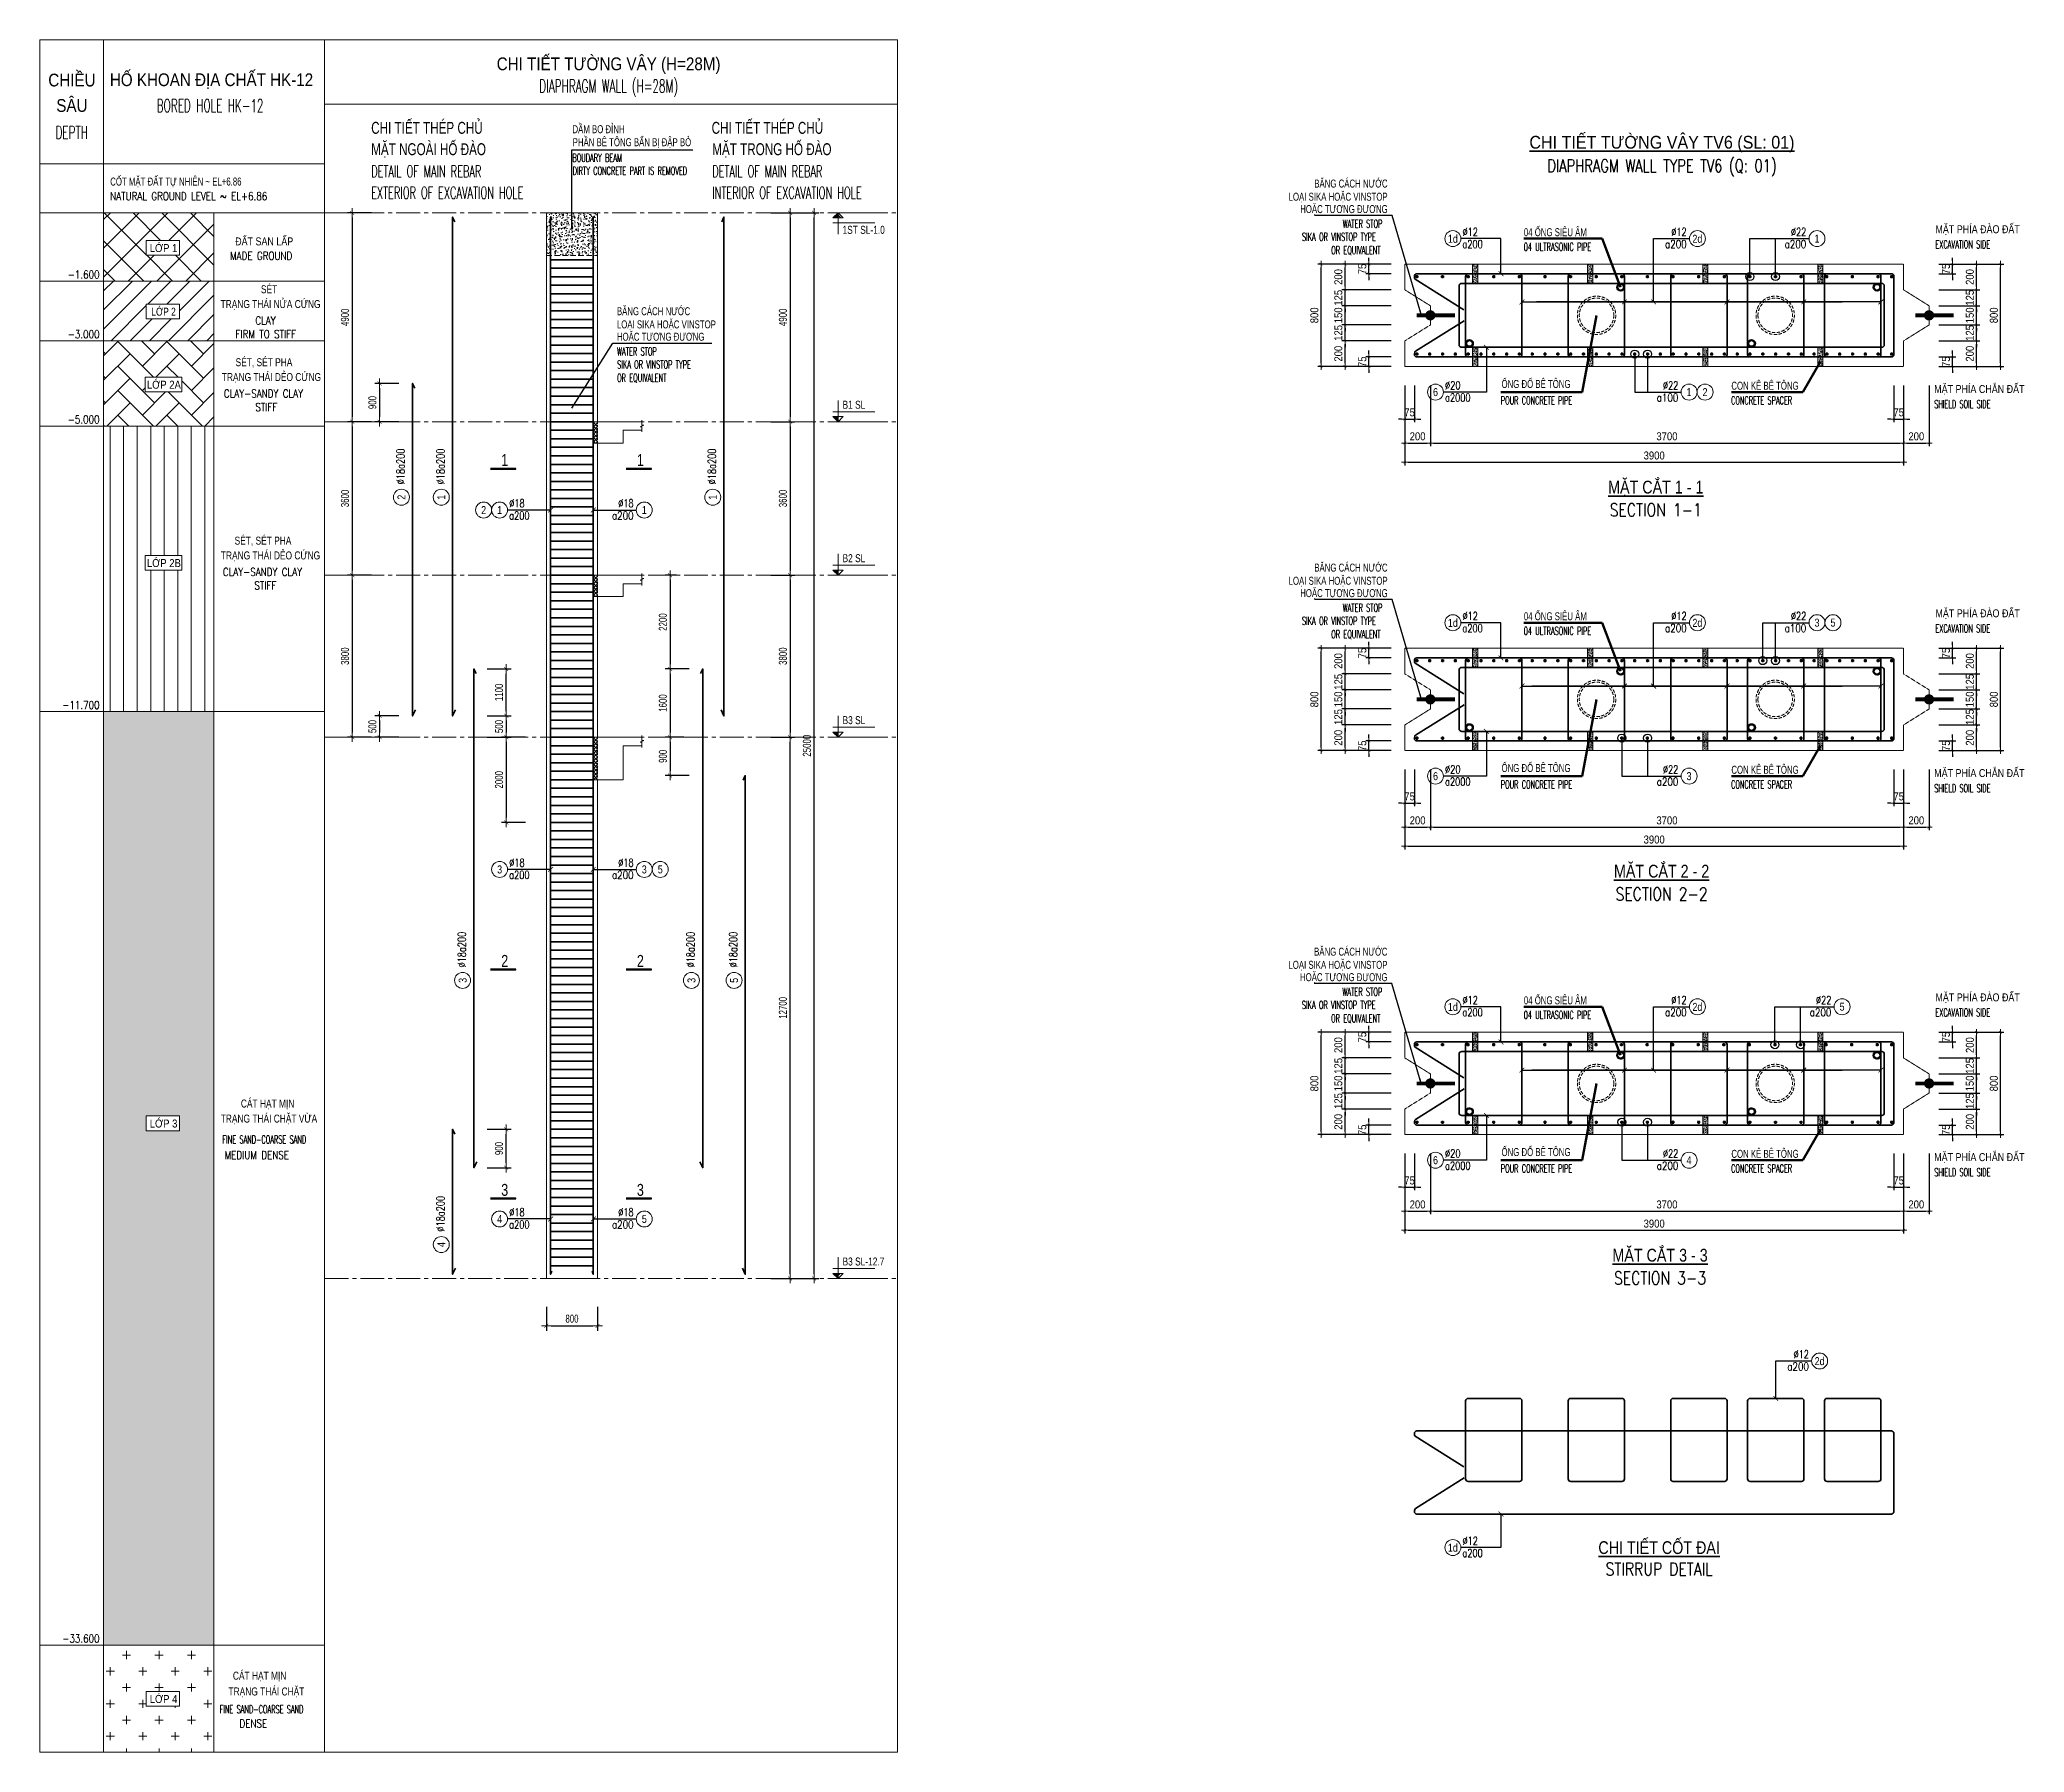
# Model space of a CAD drawing. Header units: millimetres. Extents: x -642477 to 1168880, y -27982 to 330379.
# Drawn here: x 800035 to 846596, y 63733 to 103911 of the extents above; entities that cross this region are included whole.
import ezdxf
from ezdxf.enums import TextEntityAlignment as Align

# ---------------------------------------------------------------- set-up
doc = ezdxf.new("R2010")
doc.units = ezdxf.units.MM
for name, pattern in [('CENTER2', [1.125, 0.75, -0.125, 0.125, -0.125]), ('HIDDEN', [0.375, 0.25, -0.125]), ('HIDDEN2', [4.7625, 3.175, -1.5875])]:
    doc.linetypes.add(name, pattern=pattern)
doc.layers.get('0').update_dxf_attribs({"lineweight": 20})
doc.layers.get('Defpoints').update_dxf_attribs({"color": 151, "lineweight": 9})
for name, color, linetype, lineweight in [('NDC_S_ANNO', 7, 'Continuous', 20), ('NDC_S_AXIS', 5, 'CENTER2', 13), ('NDC_S_BEAM', 3, 'HIDDEN2', 20), ('NDC_S_BREAK-LINE', 1, 'Continuous', 15), ('NDC_S_CONTINUOUS', 3, 'Continuous', 20), ('NDC_S_DIAPHGRAM WALL', 3, 'Continuous', 20), ('NDC_S_DIM', 1, 'Continuous', 15), ('NDC_S_ENG TEXT', 2, 'Continuous', 20), ('NDC_S_ENG TITLE', 3, 'Continuous', 20), ('NDC_S_FOUNDATION NAME', 7, 'Continuous', 20), ('NDC_S_HATCH MATERIAL', 8, 'Continuous', 13), ('NDC_S_HIDDEN', 8, 'HIDDEN2', 13), ('NDC_S_LEADER', 1, 'Continuous', 15), ('NDC_S_LEVEL TEXT', 7, 'Continuous', 20), ('NDC_S_REBAR', 4, 'Continuous', 35), ('NDC_S_SYMBOL', 1, 'Continuous', 15), ('NDC_S_TEXT SYMBOL', 7, 'Continuous', 20), ('NDC_S_VN TEXT', 7, 'Continuous', 20), ('NDC_S_VN TITLE', 6, 'Continuous', 35), ('rev_20200806', 1, 'Continuous', 20)]:
    doc.layers.add(name, color=color, linetype=linetype, lineweight=lineweight)
doc.layers.add('NDC_S_REBAR DES.', color=2, linetype='Continuous')
doc.layers.get('rev_20200806').off()
doc.styles.add('ARIAL', font='arial.ttf', dxfattribs={"width": 0.8})
doc.styles.add('NDC_ANNO', font='', dxfattribs={"width": 0.8})
doc.styles.add('NDC_ARIAL', font='arial.ttf', dxfattribs={"width": 0.85})
doc.styles.add('NDC_DIM', font='', dxfattribs={"width": 0.75})
doc.styles.add('NDC_EN TXT', font='romans.shx', dxfattribs={"width": 0.8})
doc.styles.add('NDC_ROMANS', font='romans.shx', dxfattribs={"width": 0.8, "bigfont": 'vns.shx'})
doc.styles.get('NDC_ANNO').set_extended_font_data('Dotum')
doc.styles.get('NDC_DIM').set_extended_font_data('Dotum')
doc.dimstyles.new('A1-NDC-1-25 (x3)', dxfattribs={"dimscale": 75, "dimtxt": 2.5, "dimasz": 1, "dimexe": 1, "dimexo": 0, "dimgap": 0.8, "dimtad": 1, "dimdec": 0, "dimlfac": 0.333333, "dimdsep": 46, "dimtxsty": 'NDC_ARIAL', "dimblk": 'DIMMARK', "dimcen": 49999.938995, "dimdle": 1.5, "dimclrd": 1, "dimclre": 1, "dimclrt": 3, "dimadec": 0, "dimazin": 0, "dimtfac": 1, "dimtdec": 0, "dimtix": 1, "dimtmove": 2, "dimatfit": 3, "dimfxl": 1, "dimarcsym": 0})
doc.dimstyles.new('NDC_dim_25', dxfattribs={"dimscale": 25, "dimtxt": 2.2, "dimasz": 1.5, "dimexe": 1.5, "dimexo": 2.5, "dimgap": 1, "dimtad": 1, "dimdec": 0, "dimzin": 0, "dimdsep": 46, "dimtxsty": 'NDC_DIM', "dimblk": 'DIMMARK', "dimcen": 0.09, "dimdle": 1.2, "dimclrd": 1, "dimclre": 1, "dimclrt": 3, "dimadec": 0, "dimazin": 0, "dimtfac": 1, "dimtdec": 0, "dimtix": 1, "dimtofl": 0, "dimtmove": 0, "dimatfit": 3, "dimfxl": 6, "dimfxlon": 1, "dimtolj": 1, "dimtzin": 0, "dimarcsym": 0})
doc.dimstyles.new('NDC_dim_75', dxfattribs={"dimscale": 75, "dimtxt": 2.5, "dimasz": 1.5, "dimexe": 1.5, "dimexo": 2.5, "dimgap": 1, "dimtad": 1, "dimdec": 0, "dimzin": 0, "dimdsep": 46, "dimtxsty": 'NDC_DIM', "dimblk": 'DIMMARK', "dimcen": 0.09, "dimdle": 1.2, "dimclrd": 1, "dimclre": 1, "dimclrt": 3, "dimadec": 0, "dimazin": 0, "dimtfac": 1, "dimtdec": 0, "dimtix": 1, "dimtofl": 0, "dimtmove": 0, "dimatfit": 3, "dimfxl": 6, "dimfxlon": 1, "dimtolj": 1, "dimtzin": 0, "dimarcsym": 0})

msp = doc.modelspace()

# ---------------------------------------------------------------- texts
at = {"layer": 'NDC_S_ENG TITLE', "style": 'NDC_EN TXT'}
for s, width, p in [('DIAPHRAGM WALL (H=28M)', 0.6, (813383, 102802.3)), ('DIAPHRAGM WALL TYPE TV6 (Q: 01)', 0.75, (838094.8, 100931.7)), ('SECTION 1-1', 0.8, (837950.2, 92880)), ('SECTION 2-2', 0.8, (838087, 83870.1)), ('SECTION 3-3', 0.8, (838050.5, 74860.2)), ('STIRRUP DETAIL', 0.8, (838027.8, 68031.7))]:
    msp.add_text(s, height=300, dxfattribs=dict(at, width=width)).set_placement(p, align=Align.MIDDLE)
at = {"layer": 'NDC_S_ENG TITLE', "style": 'NDC_EN TXT', "width": 0.6}
for s, height, p in [('BOUDARY BEAM', 187.5, (812534.4, 101140.7)), ('DETAIL OF MAIN REBAR', 280, (807812.8, 100822.1)), ('DIRTY CONCRETE PART IS REMOVED', 187.5, (812539.1, 100835.2)), ('DETAIL OF MAIN REBAR', 280, (815814.2, 100822.1)), ('EXTERIOR OF EXCAVATION HOLE', 280, (807812.8, 100321.1)), ('INTERIOR OF EXCAVATION HOLE', 280, (815814.2, 100321.1)), ('WATER STOP', 187.5, (830604.8, 99593.3)), ('SIKA OR VINSTOP TYPE', 187.5, (829651.2, 99284.6)), ('EXCAVATION SIDE', 187.5, (844511.3, 99109.2)), ('OR EQUIVALENT', 187.5, (830337, 98971.2)), ('04 ULTRASONIC PIPE', 187.5, (834853.1, 99050)), ('WATER STOP', 187.5, (813582, 96598.1)), ('SIKA OR VINSTOP TYPE', 187.5, (813582, 96289.5)), ('OR EQUIVALENT', 187.5, (813582, 95976)), ('POUR CONCRETE PIPE', 187.5, (834314.1, 95450)), ('CONCRETE SPACER', 187.5, (839716.5, 95450)), ('SHIELD SOIL SIDE', 187.5, (844482.2, 95360.8)), ('SIKA OR VINSTOP TYPE', 187.5, (829651.2, 90274.7)), ('WATER STOP', 187.5, (830604.8, 90583.4)), ('OR EQUIVALENT', 187.5, (830337, 89961.3)), ('04 ULTRASONIC PIPE', 187.5, (834853.1, 90040.1)), ('EXCAVATION SIDE', 187.5, (844511.3, 90099.4)), ('POUR CONCRETE PIPE', 187.5, (834314.1, 86440.1)), ('CONCRETE SPACER', 187.5, (839716.5, 86440.1)), ('SHIELD SOIL SIDE', 187.5, (844482.2, 86350.9)), ('WATER STOP', 187.5, (830600.4, 81573.5)), ('SIKA OR VINSTOP TYPE', 187.5, (829646.8, 81264.9)), ('OR EQUIVALENT', 187.5, (830332.5, 80951.4)), ('04 ULTRASONIC PIPE', 187.5, (834853.1, 81030.2)), ('EXCAVATION SIDE', 187.5, (844511.3, 81089.5)), ('POUR CONCRETE PIPE', 187.5, (834314.1, 77430.2)), ('CONCRETE SPACER', 187.5, (839716.5, 77430.2)), ('SHIELD SOIL SIDE', 187.5, (844482.2, 77341))]:
    msp.add_text(s, height=height, dxfattribs=at).set_placement(p, align=Align.MIDDLE_LEFT)
at = {"layer": 'NDC_S_LEVEL TEXT', "style": 'NDC_ARIAL'}
for s, height, width, p in [('CHI TIẾT THÉP CHỦ', 280, 0.7, (807812.8, 101842.8)), ('CHI TIẾT THÉP CHỦ', 280, 0.7, (815799.9, 101842.8)), ('MẶT NGOÀI HỐ ĐÀO', 280, 0.7, (807812.8, 101341.8)), ('DẦM BO ĐỈNH', 187.5, 0.7, (812534.4, 101811.1)), ('PHẦN BÊ TÔNG BẨN BỊ ĐẬP BỎ', 187.5, 0.7, (812539.1, 101505.5)), ('MẶT TRONG HỐ ĐÀO', 280, 0.7, (815814.2, 101341.8)), ('BĂNG CÁCH NƯỚC', 187.5, 0.7, (829938.8, 100535.4)), ('LOẠI SIKA HOẶC VINSTOP', 187.5, 0.7, (829336.1, 100226.8)), ('HOẶC TƯƠNG ĐƯƠNG', 187.5, 0.7, (829607.8, 99937.4)), ('04 ỐNG SIÊU ÂM', 187.5, 0.7, (834855.6, 99394.1)), ('MẶT PHÍA ĐÀO ĐẤT', 187.5, 0.8, (844511.3, 99464)), ('BĂNG CÁCH NƯỚC', 187.5, 0.7, (813577.4, 97540.3)), ('LOẠI SIKA HOẶC VINSTOP', 187.5, 0.7, (813577.4, 97231.6)), ('HOẶC TƯƠNG ĐƯƠNG', 187.5, 0.7, (813577.4, 96942.3)), ('ỐNG ĐỔ BÊ TÔNG', 187.5, 0.7, (834330.9, 95834.1)), ('CON KÊ BÊ TÔNG', 187.5, 0.7, (839723.3, 95792.8)), ('MẶT PHÍA CHẮN ĐẤT', 187.5, 0.8, (844482.2, 95715.5)), ('LOẠI SIKA HOẶC VINSTOP', 187.5, 0.7, (829336.1, 91216.9)), ('BĂNG CÁCH NƯỚC', 187.5, 0.7, (829938.8, 91525.5)), ('HOẶC TƯƠNG ĐƯƠNG', 187.5, 0.7, (829607.8, 90927.5)), ('04 ỐNG SIÊU ÂM', 187.5, 0.7, (834855.6, 90384.2)), ('MẶT PHÍA ĐÀO ĐẤT', 187.5, 0.8, (844511.3, 90454.1)), ('ỐNG ĐỔ BÊ TÔNG', 187.5, 0.7, (834330.9, 86824.2)), ('CON KÊ BÊ TÔNG', 187.5, 0.7, (839723.3, 86782.9)), ('MẶT PHÍA CHẮN ĐẤT', 187.5, 0.8, (844482.2, 86705.6)), ('BĂNG CÁCH NƯỚC', 187.5, 0.7, (829934.4, 82515.6)), ('LOẠI SIKA HOẶC VINSTOP', 187.5, 0.7, (829331.7, 82207)), ('HOẶC TƯƠNG ĐƯƠNG', 187.5, 0.7, (829603.3, 81917.6)), ('04 ỐNG SIÊU ÂM', 187.5, 0.7, (834855.6, 81374.4)), ('MẶT PHÍA ĐÀO ĐẤT', 187.5, 0.8, (844511.3, 81444.2)), ('ỐNG ĐỔ BÊ TÔNG', 187.5, 0.7, (834330.9, 77814.3)), ('CON KÊ BÊ TÔNG', 187.5, 0.7, (839723.3, 77773)), ('MẶT PHÍA CHẮN ĐẤT', 187.5, 0.8, (844482.2, 77695.7))]:
    msp.add_text(s, height=height, dxfattribs=dict(at, width=width)).set_placement(p, align=Align.MIDDLE_LEFT)
at = {"layer": 'NDC_S_VN TEXT', "color": 7, "style": 'ARIAL', "width": 0.8}
for s, p in [('2', (839105.8, 95643.6)), ('2', (810451, 92876.7)), ('5', (842107.6, 90233.8)), ('5', (814594.8, 84445.3))]:
    msp.add_text(s, height=187.5, dxfattribs=at).set_placement(p, align=Align.MIDDLE)
at = {"layer": 'NDC_S_VN TEXT', "color": 3, "style": 'NDC_EN TXT', "width": 0.75}
for p in [(808595.7, 93479.5), (809532.1, 93479.5), (815899.8, 93479.5), (810032.1, 82144.9), (815399.8, 82144.9), (816399.8, 82144.9), (809532.1, 75947.9)]:
    msp.add_text('%%C18a200', height=187.5, rotation=90, dxfattribs=at).set_placement(p)
at = {"layer": 'NDC_S_VN TEXT', "color": 7, "style": 'ARIAL', "width": 0.8}
for s, p in [('2', (808521.3, 93177.1)), ('1', (809457.7, 93177.1)), ('1', (815825.5, 93177.1)), ('3', (809957.7, 81842.5)), ('3', (815325.5, 81842.5)), ('5', (816325.5, 81842.5)), ('4', (809457.7, 75645.5))]:
    msp.add_text(s, height=187.5, rotation=90, dxfattribs=at).set_placement(p, align=Align.MIDDLE)
at = {"layer": 'NDC_S_VN TITLE', "style": 'NDC_ARIAL'}
for s, width, p in [('CHI TIẾT TƯỜNG VÂY (H=28M)', 0.85, (813383, 103344.3)), ('%%UCHI TIẾT TƯỜNG VÂY TV6 (SL: 01)', 0.9, (838094.8, 101504.9)), ('%%UMẶT CẮT 1 - 1', 0.8, (837950.2, 93426.5)), ('%%UMẶT CẮT 2 - 2', 0.8, (838087, 84416.6)), ('%%UMẶT CẮT 3 - 3', 0.8, (838050.5, 75406.8)), ('%%UCHI TIẾT CỐT ĐAI', 0.8, (838027.8, 68578.2))]:
    msp.add_text(s, height=300, dxfattribs=dict(at, width=width)).set_placement(p, align=Align.MIDDLE)

# ---------------------------------------------------------------- blocks, each defined once
blk = doc.blocks.new('DIMMARK')
at = {"layer": 'NDC_S_DIM', "color": 1}
blk.add_line((-1.5, 0), (1, 0), dxfattribs=at)
at = {"layer": 'NDC_S_DIM', "color": 2, "const_width": 0.1}
blk.add_lwpolyline([(-0.42, -0.42), (0.42, 0.42)], dxfattribs=at)
blk = doc.blocks.new('HK12')
at = {"layer": 'NDC_S_HATCH MATERIAL', "ltscale": 100}
h = blk.add_hatch(dxfattribs=at)
h.set_pattern_fill('ANSI37', color=256, scale=150, angle=90)
h.set_pattern_definition([(135, (178280.06, 324395.1), (-336.7596, -336.7596), []), (225, (178280.06, 324395.1), (336.7596, -336.7596), [])])
h.paths.add_polyline_path([(4089, -4063), (1500, -4063), (1500, -5663), (4089, -5663)])
h.paths.add_polyline_path([(2499, -5058), (2499, -4711), (3277, -4711), (3277, -5058)], flags=16)
h = blk.add_hatch(dxfattribs=at)
h.set_pattern_fill('ANSI31', color=256, scale=100)
h.set_pattern_definition([(45, (58959.74, -108884.28), (-224.5064, 224.5064), [])])
h.paths.add_polyline_path([(4089, -5663), (1500, -5663), (1500, -7063), (4089, -7063)])
h.paths.add_polyline_path([(2499, -6550), (2499, -6204), (3277, -6204), (3277, -6550)], flags=16)
h = blk.add_hatch(dxfattribs=at)
h.set_pattern_fill('AR-HBONE', color=256, scale=4)
h.set_pattern_definition([(45, (178280.06, 327299.2), (6e-14, 574.7364), [1219.2, -406.4]), (135, (178567.43, 327586.56), (6e-14, 574.7364), [1219.2, -406.4])])
h.paths.add_polyline_path([(4089, -7063), (1500, -7063), (1500, -9063), (4089, -9063)])
h.paths.add_polyline_path([(2474, -8263), (2474, -7917), (3334, -7917), (3334, -8263)], flags=16)
h = blk.add_hatch(dxfattribs=at)
h.set_pattern_fill('ANSI31', color=256, scale=100, angle=45)
h.set_pattern_definition([(90, (-230823.06, -38006.27), (-317.5, 0), [])])
h.paths.add_polyline_path([(4089, -9063), (1500, -9063), (1500, -15763), (4089, -15763)])
h.paths.add_polyline_path([(2474, -12447), (2474, -12101), (3334, -12101), (3334, -12447)], flags=16)
h = blk.add_hatch(dxfattribs=at)
h.set_pattern_fill('AR-CONC', color=256, scale=4)
h.set_pattern_definition([(50, (178280.06, 321222.2), (728.7387, -63.7563), [76.2, -838.2]), (355, (178280.1, 321222.2), (-140.9737, 764.2274), [60.96, -670.5623]), (100.45144, (178340.8, 321216.9), (587.765, 700.471), [64.76, -712.361]), (46.1842, (178280.1, 321425.4), (1084.3162, -168.1693), [114.3, -1257.3]), (96.63556, (178370.4, 321411.4), (949.6165, 989.7045), [97.14, -1068.5424]), (351.18415, (178280.1, 321425.4), (949.6165, 989.7045), [91.44, -1005.839]), (21, (178381.66, 321374.6), (606.4576, -409.0608), [76.2, -838.2]), (326, (178381.7, 321374.6), (247.2081, 736.7519), [60.96, -670.56]), (71.45144, (178432.2, 321340.5), (853.6657, 327.6911), [64.76, -712.3598]), (37.5, (178280.06, 321222.2), (12.35441, 338.22016), [0, -662.432, 0, -680.72, 0, -673.1]), (7.5, (178280.06, 321222.2), (267.27865, 400.7223), [0, -388.112, 0, -647.192, 0, -256.54]), (327.5, (178053.5, 321222.2), (542.36238, -22.91498), [0, -254, 0, -792.48, 0, -1051.56]), (317.5, (177951.9, 321222.2), (592.5167, 101.70596), [0, -330.2, 0, -526.288, 0, -746.76])])
h.paths.add_polyline_path([(4089, -15763), (1500, -15763), (1500, -37663), (4089, -37663)])
h.paths.add_polyline_path([(3277, -25250), (3277, -25596), (2499, -25596), (2499, -25250)], flags=16)
h = blk.add_hatch(dxfattribs=at)
h.set_pattern_fill('CROSS', color=256, scale=60)
h.set_pattern_definition([(0, (178280.06, 323189.33), (381, 381), [190.5, -571.5]), (90, (178375.3, 323094.08), (-381, 381), [190.5, -571.5])])
h.paths.add_polyline_path([(4089, -37663), (1500, -37663), (1500, -40178), (4089, -40178)])
h.paths.add_polyline_path([(2499, -39097), (2499, -38750), (3277, -38750), (3277, -39097)], flags=16)
at = {"layer": 'NDC_S_CONTINUOUS'}
for p, q in [((0, -40178), (0, 0)), ((1500, -40178), (1500, 0)), ((6679, -40178), (6679, 0)), ((6679, -4063), (0, -4063)), ((4089, -40178), (4089, -4063)), ((6679, -5663), (0, -5663)), ((1500, -5663), (300, -5663)), ((1500, -7063), (0, -7063)), ((6679, -7063), (1500, -7063)), ((6679, -7063), (1500, -7063)), ((1500, -9063), (0, -9063)), ((6679, -9063), (1500, -9063)), ((6679, -9063), (1500, -9063)), ((1500, -15763), (0, -15763)), ((6679, -15763), (1500, -15763)), ((6679, -15763), (1500, -15763)), ((1500, -37663), (0, -37663)), ((6679, -37663), (1500, -37663)), ((6679, -40178), (0, -40178))]:
    blk.add_line(p, q, dxfattribs=at)
for points in [[(0, 0), (6679, 0)], [(6679, -2914), (0, -2914)]]:
    blk.add_lwpolyline(points, dxfattribs=at)
at = {"layer": 'NDC_S_DIM'}
for points in [[(2499, -4711), (3277, -4711), (3277, -5058), (2499, -5058)], [(2499, -6204), (3277, -6204), (3277, -6550), (2499, -6550)], [(2474, -7917), (3334, -7917), (3334, -8263), (2474, -8263)], [(2474, -12101), (3334, -12101), (3334, -12447), (2474, -12447)], [(2499, -25250), (3277, -25250), (3277, -25596), (2499, -25596)], [(2499, -38750), (3277, -38750), (3277, -39097), (2499, -39097)]]:
    blk.add_lwpolyline(points, close=True, dxfattribs=at)
at = {"layer": 'NDC_S_ENG TEXT', "style": 'NDC_ROMANS', "width": 0.8}
for s, p in [('-1.600', (1404, -5509)), ('-3.000', (1404, -6909)), ('-5.000', (1404, -8909)), ('-11.700', (1404, -15609)), ('-33.600', (1404, -37509))]:
    blk.add_text(s, height=187.5, dxfattribs=at).set_placement(p, align=Align.MIDDLE_RIGHT)
at = {"layer": 'NDC_S_ENG TITLE', "style": 'NDC_EN TXT', "width": 0.6}
for s, p in [('BORED HOLE HK-12', (3999, -1547)), ('DEPTH', (751, -2176))]:
    blk.add_text(s, height=300, dxfattribs=at).set_placement(p, align=Align.MIDDLE)
at = {"layer": 'NDC_S_FOUNDATION NAME', "style": 'NDC_ARIAL', "width": 0.7}
blk.add_text('CỐT MẶT ĐẤT TỰ NHIÊN ~ EL+6.86', height=187.5, dxfattribs=at).set_placement((1655, -3422))
at = {"layer": 'NDC_S_VN TEXT', "style": 'NDC_EN TXT', "width": 0.8}
blk.add_text('NATURAL GROUND LEVEL ~ EL+6.86', height=187.5, dxfattribs=at).set_placement((1655, -3765))
at = {"layer": 'NDC_S_VN TEXT'}
for s, style, width, p in [('ĐẤT SAN LẤP', 'NDC_ARIAL', 0.8, (4586, -4732)), ('MADE GROUND', 'NDC_EN TXT', 0.8, (4467, -5071)), ('TRẠNG THÁI NỬA CỨNG', 'NDC_ARIAL', 0.75, (4244, -6202)), ('SÉT', 'NDC_ARIAL', 0.75, (5190, -5855)), ('CLAY', 'NDC_EN TXT', 0.8, (5060, -6590)), ('FIRM TO STIFF', 'NDC_EN TXT', 0.8, (4594, -6907)), ('SÉT, SÉT PHA', 'NDC_ARIAL', 0.75, (4596, -7567)), ('TRẠNG THÁI DẺO CỨNG', 'NDC_ARIAL', 0.75, (4273, -7914)), ('CLAY-SANDY CLAY', 'NDC_EN TXT', 0.8, (4321, -8302)), ('STIFF', 'NDC_EN TXT', 0.8, (5060, -8620)), ('SÉT, SÉT PHA', 'NDC_ARIAL', 0.75, (4573, -11752)), ('TRẠNG THÁI DẺO CỨNG', 'NDC_ARIAL', 0.75, (4251, -12099)), ('CLAY-SANDY CLAY', 'NDC_EN TXT', 0.8, (4298, -12487)), ('STIFF', 'NDC_EN TXT', 0.8, (5037, -12804)), ('CÁT HẠT MỊN', 'NDC_ARIAL', 0.75, (4720, -24958)), ('TRẠNG THÁI CHẶT VỪA', 'NDC_ARIAL', 0.75, (4247, -25311)), ('FINE SAND-COARSE SAND', 'NDC_EN TXT', 0.6, (4286, -25800)), ('MEDIUM DENSE', 'NDC_EN TXT', 0.8, (4338, -26168)), ('TRẠNG THÁI CHẶT ', 'NDC_ARIAL', 0.75, (4430, -38751)), ('CÁT HẠT MỊN', 'NDC_ARIAL', 0.75, (4533, -38381)), ('FINE SAND-COARSE SAND', 'NDC_EN TXT', 0.6, (4221, -39168)), ('DENSE', 'NDC_EN TXT', 0.8, (4688, -39503))]:
    blk.add_text(s, height=187.5, dxfattribs=dict(at, style=style, width=width)).set_placement(p, align=Align.MIDDLE_LEFT)
at = {"layer": 'NDC_S_VN TITLE', "style": 'NDC_ARIAL'}
for s, height, width, p in [('CHIỀU', 300, 0.85, (756, -904)), ('HỐ KHOAN ĐỊA CHẤT HK-12', 300, 0.85, (4031, -927)), ('SÂU', 300, 0.85, (756, -1505)), ('LỚP 1', 187.5, 0.85, (2906, -4865)), ('LỚP 2', 187.5, 0.75, (2906, -6358)), ('LỚP 2A', 187.5, 0.85, (2914, -8071)), ('LỚP 2B', 187.5, 0.85, (2914, -12255)), ('LỚP 3', 187.5, 0.85, (2906, -25404)), ('LỚP 4', 187.5, 0.85, (2906, -38904))]:
    blk.add_text(s, height=height, dxfattribs=dict(at, width=width)).set_placement(p, align=Align.MIDDLE)
blk = doc.blocks.new('*U191')
at = {"layer": 'NDC_S_ANNO', "color": 0, "linetype": 'ByBlock', "lineweight": -2}
blk.add_line((-4.36, 0), (1, 0), dxfattribs=at)
at = {"layer": 'NDC_S_ANNO', "ltscale": 0.005, "const_width": 0.5}
blk.add_lwpolyline([(1, 0), (-4.36, 0)], dxfattribs=at)
at = {"layer": 'NDC_S_TEXT SYMBOL', "linetype": 'ByBlock', "lineweight": -2, "style": 'NDC_ANNO', "width": 0.8}
blk.add_attdef('DETAIL', text='', height=2.5, dxfattribs=at).set_placement((-0.64, 1.82), align=Align.MIDDLE_RIGHT)
blk = doc.blocks.new('*U2856')
at = {"layer": 'NDC_S_REBAR', "ltscale": 80}
blk.add_line((-500, 0), (500, 0), dxfattribs=at)
blk = doc.blocks.new('*U2857')
at = {"layer": 'NDC_S_DIM', "color": 0, "linetype": 'ByBlock', "lineweight": -2, "transparency": 16777216}
for p in [(0, 23600), (0, 23400), (0, 23200), (0, 23000), (0, 22800), (0, 22600), (0, 22400), (0, 22200), (0, 22000), (0, 21800), (0, 21600), (0, 21400), (0, 21200), (0, 21000), (0, 20800), (0, 20600), (0, 20400), (0, 20200), (0, 20000), (0, 19800), (0, 19600), (0, 19400), (0, 19200), (0, 19000), (0, 18800), (0, 18600), (0, 18400), (0, 18200), (0, 18000), (0, 17800), (0, 17600), (0, 17400), (0, 17200), (0, 17000), (0, 16800), (0, 16600), (0, 16400), (0, 16200), (0, 16000), (0, 15800), (0, 15600), (0, 15400), (0, 15200), (0, 15000), (0, 14800), (0, 14600), (0, 14400), (0, 14200), (0, 14000), (0, 13800), (0, 13600), (0, 13400), (0, 13200), (0, 13000), (0, 12800), (0, 12600), (0, 12400), (0, 12200), (0, 12000), (0, 11800), (0, 11600), (0, 11400), (0, 11200), (0, 11000), (0, 10800), (0, 10600), (0, 10400), (0, 10200), (0, 10000), (0, 9800), (0, 9600), (0, 9400), (0, 9200), (0, 9000), (0, 8800), (0, 8600), (0, 8400), (0, 8200), (0, 8000), (0, 7800), (0, 7600), (0, 7400), (0, 7200), (0, 7000), (0, 6800), (0, 6600), (0, 6400), (0, 6200), (0, 6000), (0, 5800), (0, 5600), (0, 5400), (0, 5200), (0, 5000), (0, 4800), (0, 4600), (0, 4400), (0, 4200), (0, 4000), (0, 3800), (0, 3600), (0, 3400), (0, 3200), (0, 3000), (0, 2800), (0, 2600), (0, 2400), (0, 2200), (0, 2000), (0, 1800), (0, 1600), (0, 1400), (0, 1200), (0, 1000), (0, 800), (0, 600), (0, 400), (0, 200), (0, 0)]:
    blk.add_blockref('*U2856', p, dxfattribs=at)
blk = doc.blocks.new('*D2864')
at = {"layer": 'Defpoints', "color": 0, "ltscale": 100, "transparency": 16777216}
for p in [(814235, 99848), (814235, 94948), (817641, 94948)]:
    blk.add_point(p, dxfattribs=at)
at = {"layer": 'NDC_S_DIM', "color": 1, "lineweight": -2, "ltscale": 100, "transparency": 16777216}
for p, q in [((817191, 99848), (817753, 99848)), ((817641, 99736), (817641, 95061)), ((817191, 94948), (817753, 94948))]:
    blk.add_line(p, q, dxfattribs=at)
at = {"layer": 'NDC_S_DIM', "color": 1, "lineweight": -2, "ltscale": 100, "transparency": 16777216, "xscale": 112.5, "yscale": 112.5, "zscale": 112.5}
for p, rotation in [((817641, 99848), 90), ((817641, 94948), 270)]:
    blk.add_blockref('DIMMARK', p, dxfattribs=dict(at, rotation=rotation))
at = {"layer": 'NDC_S_DIM', "color": 3, "ltscale": 100, "transparency": 16777216, "insert": (817472, 97398), "char_height": 187.5, "attachment_point": 5, "rotation": 90, "style": 'NDC_DIM'}
blk.add_mtext('\\A1;4900', dxfattribs=at)
blk = doc.blocks.new('*D2865')
at = {"layer": 'Defpoints', "color": 0, "ltscale": 100, "transparency": 16777216}
for p in [(814235, 94948), (814235, 91348), (817641, 91348)]:
    blk.add_point(p, dxfattribs=at)
at = {"layer": 'NDC_S_DIM', "color": 1, "lineweight": -2, "ltscale": 100, "transparency": 16777216}
for p, q in [((817191, 94948), (817753, 94948)), ((817641, 94836), (817641, 91461)), ((817191, 91348), (817753, 91348))]:
    blk.add_line(p, q, dxfattribs=at)
at = {"layer": 'NDC_S_DIM', "color": 1, "lineweight": -2, "ltscale": 100, "transparency": 16777216, "xscale": 112.5, "yscale": 112.5, "zscale": 112.5}
for p, rotation in [((817641, 94948), 90), ((817641, 91348), 270)]:
    blk.add_blockref('DIMMARK', p, dxfattribs=dict(at, rotation=rotation))
at = {"layer": 'NDC_S_DIM', "color": 3, "ltscale": 100, "transparency": 16777216, "insert": (817472, 93148), "char_height": 187.5, "attachment_point": 5, "rotation": 90, "style": 'NDC_DIM'}
blk.add_mtext('\\A1;3600', dxfattribs=at)
blk = doc.blocks.new('*D2866')
at = {"layer": 'Defpoints', "color": 0, "ltscale": 100, "transparency": 16777216}
for p in [(814235, 91348), (814235, 87548), (817641, 87548)]:
    blk.add_point(p, dxfattribs=at)
at = {"layer": 'NDC_S_DIM', "color": 1, "lineweight": -2, "ltscale": 100, "transparency": 16777216}
for p, q in [((817191, 91348), (817753, 91348)), ((817641, 91236), (817641, 87661)), ((817191, 87548), (817753, 87548))]:
    blk.add_line(p, q, dxfattribs=at)
at = {"layer": 'NDC_S_DIM', "color": 1, "lineweight": -2, "ltscale": 100, "transparency": 16777216, "xscale": 112.5, "yscale": 112.5, "zscale": 112.5}
for p, rotation in [((817641, 91348), 90), ((817641, 87548), 270)]:
    blk.add_blockref('DIMMARK', p, dxfattribs=dict(at, rotation=rotation))
at = {"layer": 'NDC_S_DIM', "color": 3, "ltscale": 100, "transparency": 16777216, "insert": (817472, 89448), "char_height": 187.5, "attachment_point": 5, "rotation": 90, "style": 'NDC_DIM'}
blk.add_mtext('\\A1;3800', dxfattribs=at)
blk = doc.blocks.new('*D2867')
at = {"layer": 'Defpoints', "color": 0, "ltscale": 100, "transparency": 16777216}
for p in [(814235, 99848), (818203, 99848), (814235, 74848)]:
    blk.add_point(p, dxfattribs=at)
at = {"layer": 'NDC_S_DIM', "color": 1, "lineweight": -2, "ltscale": 100, "transparency": 16777216}
for p, q in [((817753, 99848), (818316, 99848)), ((818203, 74961), (818203, 99736)), ((817753, 74848), (818316, 74848))]:
    blk.add_line(p, q, dxfattribs=at)
at = {"layer": 'NDC_S_DIM', "color": 1, "lineweight": -2, "ltscale": 100, "transparency": 16777216, "xscale": 112.5, "yscale": 112.5, "zscale": 112.5}
for p, rotation in [((818203, 99848), 90), ((818203, 74848), 270)]:
    blk.add_blockref('DIMMARK', p, dxfattribs=dict(at, rotation=rotation))
at = {"layer": 'NDC_S_DIM', "color": 3, "ltscale": 100, "transparency": 16777216, "insert": (818035, 87348), "char_height": 187.5, "attachment_point": 5, "rotation": 90, "style": 'NDC_DIM'}
blk.add_mtext('\\A1;25000', dxfattribs=at)
blk = doc.blocks.new('kata_block_CT')
at = {"layer": 'NDC_S_ANNO'}
blk.add_hatch(color=3, dxfattribs=at).paths.add_polyline_path([(0, 1.6), (-1.61, 1.6), (0, 0)])
at = {"layer": 'NDC_S_ANNO', "ltscale": 50}
h = blk.add_hatch(dxfattribs=at)
h.set_pattern_fill('ANSI31', color=256, scale=1.406, style=0)
h.paths.add_polyline_path([(0, 1.6), (0, 0), (1.61, 1.6)])
for p, q in [((11.56, 0), (-1.64, 0)), ((-1.59, 3.14), (11.47, 3.14))]:
    blk.add_line(p, q, dxfattribs=at)
for points in [[(0, 6.69), (0, 0)], [(0, 0), (-1.61, 1.6), (0, 1.6)], [(0, 0), (1.61, 1.6), (0, 1.6)]]:
    blk.add_lwpolyline(points, dxfattribs=at)
at = {"layer": 'NDC_S_ANNO', "color": 8, "ltscale": 50}
blk.add_lwpolyline([(0, 0), (-1.61, 1.6), (0, 1.6)], dxfattribs=at)
at = {"layer": 'NDC_S_TEXT SYMBOL', "color": 3, "style": 'NDC_ANNO', "width": 0.8}
blk.add_attdef('CT', (1.41, 4.07), '', height=2.5, dxfattribs=at)
blk = doc.blocks.new('*D2868')
at = {"layer": 'Defpoints', "color": 0, "ltscale": 100, "transparency": 16777216}
for p in [(814235, 87548), (817641, 87548), (814235, 74848)]:
    blk.add_point(p, dxfattribs=at)
at = {"layer": 'NDC_S_DIM', "color": 1, "lineweight": -2, "ltscale": 100, "transparency": 16777216}
for p, q in [((817191, 87548), (817753, 87548)), ((817641, 74961), (817641, 87436)), ((817191, 74848), (817753, 74848))]:
    blk.add_line(p, q, dxfattribs=at)
at = {"layer": 'NDC_S_DIM', "color": 1, "lineweight": -2, "ltscale": 100, "transparency": 16777216, "xscale": 112.5, "yscale": 112.5, "zscale": 112.5}
for p, rotation in [((817641, 87548), 90), ((817641, 74848), 270)]:
    blk.add_blockref('DIMMARK', p, dxfattribs=dict(at, rotation=rotation))
at = {"layer": 'NDC_S_DIM', "color": 3, "ltscale": 100, "transparency": 16777216, "insert": (817472, 81198), "char_height": 187.5, "attachment_point": 5, "rotation": 90, "style": 'NDC_DIM'}
blk.add_mtext('\\A1;12700', dxfattribs=at)
blk = doc.blocks.new('*D2869')
at = {"layer": 'Defpoints', "color": 0, "ltscale": 100, "transparency": 16777216}
for p in [(808281, 99848), (807367, 94948), (808281, 94948)]:
    blk.add_point(p, dxfattribs=at)
at = {"layer": 'NDC_S_DIM', "color": 1, "lineweight": -2, "ltscale": 100, "transparency": 16777216}
for p, q in [((807817, 99848), (807255, 99848)), ((807367, 99736), (807367, 95061)), ((807817, 94948), (807255, 94948))]:
    blk.add_line(p, q, dxfattribs=at)
at = {"layer": 'NDC_S_DIM', "color": 1, "lineweight": -2, "ltscale": 100, "transparency": 16777216, "xscale": 112.5, "yscale": 112.5, "zscale": 112.5}
for p, rotation in [((807367, 99848), 90), ((807367, 94948), 270)]:
    blk.add_blockref('DIMMARK', p, dxfattribs=dict(at, rotation=rotation))
at = {"layer": 'NDC_S_DIM', "color": 3, "ltscale": 100, "transparency": 16777216, "insert": (807198, 97398), "char_height": 187.5, "attachment_point": 5, "rotation": 90, "style": 'NDC_DIM'}
blk.add_mtext('\\A1;4900', dxfattribs=at)
blk = doc.blocks.new('*D2870')
at = {"layer": 'Defpoints', "color": 0, "ltscale": 100, "transparency": 16777216}
for p in [(808281, 94948), (807367, 91348), (808281, 91348)]:
    blk.add_point(p, dxfattribs=at)
at = {"layer": 'NDC_S_DIM', "color": 1, "lineweight": -2, "ltscale": 100, "transparency": 16777216}
for p, q in [((807817, 94948), (807255, 94948)), ((807367, 94836), (807367, 91461)), ((807817, 91348), (807255, 91348))]:
    blk.add_line(p, q, dxfattribs=at)
at = {"layer": 'NDC_S_DIM', "color": 1, "lineweight": -2, "ltscale": 100, "transparency": 16777216, "xscale": 112.5, "yscale": 112.5, "zscale": 112.5}
for p, rotation in [((807367, 94948), 90), ((807367, 91348), 270)]:
    blk.add_blockref('DIMMARK', p, dxfattribs=dict(at, rotation=rotation))
at = {"layer": 'NDC_S_DIM', "color": 3, "ltscale": 100, "transparency": 16777216, "insert": (807198, 93148), "char_height": 187.5, "attachment_point": 5, "rotation": 90, "style": 'NDC_DIM'}
blk.add_mtext('\\A1;3600', dxfattribs=at)
blk = doc.blocks.new('*D2871')
at = {"layer": 'Defpoints', "color": 0, "ltscale": 100, "transparency": 16777216}
for p in [(808281, 91348), (807367, 87548), (808281, 87548)]:
    blk.add_point(p, dxfattribs=at)
at = {"layer": 'NDC_S_DIM', "color": 1, "lineweight": -2, "ltscale": 100, "transparency": 16777216}
for p, q in [((807817, 91348), (807255, 91348)), ((807367, 91236), (807367, 87661)), ((807817, 87548), (807255, 87548))]:
    blk.add_line(p, q, dxfattribs=at)
at = {"layer": 'NDC_S_DIM', "color": 1, "lineweight": -2, "ltscale": 100, "transparency": 16777216, "xscale": 112.5, "yscale": 112.5, "zscale": 112.5}
for p, rotation in [((807367, 91348), 90), ((807367, 87548), 270)]:
    blk.add_blockref('DIMMARK', p, dxfattribs=dict(at, rotation=rotation))
at = {"layer": 'NDC_S_DIM', "color": 3, "ltscale": 100, "transparency": 16777216, "insert": (807198, 89448), "char_height": 187.5, "attachment_point": 5, "rotation": 90, "style": 'NDC_DIM'}
blk.add_mtext('\\A1;3800', dxfattribs=at)
blk = doc.blocks.new('*U367')
blk.add_circle((-2.5, 0), 2.5)
at = {"layer": 'NDC_S_VN TEXT', "color": 7, "style": 'ARIAL', "width": 0.8}
blk.add_attdef('SH2', text='', height=2.5, dxfattribs=at).set_placement((-2.5, 0), align=Align.MIDDLE)
at = {"layer": 'NDC_S_VN TEXT', "color": 3, "style": 'NDC_EN TXT', "width": 0.75}
for tag, p in [('DK1', (0.5, 0.85)), ('KC1', (0.5, -2.97))]:
    blk.add_attdef(tag, p, '', height=2.5, dxfattribs=at)
blk = doc.blocks.new('*D2872')
at = {"layer": 'Defpoints', "color": 0, "ltscale": 100, "transparency": 16777216}
for p in [(809722, 89148), (810981, 89148), (809722, 88048)]:
    blk.add_point(p, dxfattribs=at)
at = {"layer": 'NDC_S_DIM', "color": 1, "lineweight": -2, "ltscale": 100, "transparency": 16777216}
for p, q in [((810531, 89148), (811093, 89148)), ((810981, 88161), (810981, 89036)), ((810531, 88048), (811093, 88048))]:
    blk.add_line(p, q, dxfattribs=at)
at = {"layer": 'NDC_S_DIM', "color": 1, "lineweight": -2, "ltscale": 100, "transparency": 16777216, "xscale": 112.5, "yscale": 112.5, "zscale": 112.5}
for p, rotation in [((810981, 89148), 90), ((810981, 88048), 270)]:
    blk.add_blockref('DIMMARK', p, dxfattribs=dict(at, rotation=rotation))
at = {"layer": 'NDC_S_DIM', "color": 3, "ltscale": 100, "transparency": 16777216, "insert": (810812, 88598), "char_height": 187.5, "attachment_point": 5, "rotation": 90, "style": 'NDC_DIM'}
blk.add_mtext('\\A1;1100', dxfattribs=at)
blk = doc.blocks.new('*D2873')
at = {"layer": 'Defpoints', "color": 0, "ltscale": 100, "transparency": 16777216}
for p in [(809722, 78348), (810981, 78348), (810222, 77448)]:
    blk.add_point(p, dxfattribs=at)
at = {"layer": 'NDC_S_DIM', "color": 1, "lineweight": -2, "ltscale": 100, "transparency": 16777216}
for p, q in [((810531, 78348), (811093, 78348)), ((810981, 77561), (810981, 78236)), ((810531, 77448), (811093, 77448))]:
    blk.add_line(p, q, dxfattribs=at)
at = {"layer": 'NDC_S_DIM', "color": 1, "lineweight": -2, "ltscale": 100, "transparency": 16777216, "xscale": 112.5, "yscale": 112.5, "zscale": 112.5}
for p, rotation in [((810981, 78348), 90), ((810981, 77448), 270)]:
    blk.add_blockref('DIMMARK', p, dxfattribs=dict(at, rotation=rotation))
at = {"layer": 'NDC_S_DIM', "color": 3, "ltscale": 100, "transparency": 16777216, "insert": (810812, 77898), "char_height": 187.5, "attachment_point": 5, "rotation": 90, "style": 'NDC_DIM'}
blk.add_mtext('\\A1;900', dxfattribs=at)
blk = doc.blocks.new('*D2874')
at = {"layer": 'Defpoints', "color": 0, "ltscale": 100, "transparency": 16777216}
for p in [(809722, 88048), (809722, 87548), (810981, 87548)]:
    blk.add_point(p, dxfattribs=at)
at = {"layer": 'NDC_S_DIM', "color": 1, "lineweight": -2, "ltscale": 100, "transparency": 16777216}
for p, q in [((810531, 88048), (811093, 88048)), ((810531, 87548), (811093, 87548)), ((810981, 87936), (810981, 87661))]:
    blk.add_line(p, q, dxfattribs=at)
at = {"layer": 'NDC_S_DIM', "color": 1, "lineweight": -2, "ltscale": 100, "transparency": 16777216, "xscale": 112.5, "yscale": 112.5, "zscale": 112.5}
for p, rotation in [((810981, 88048), 90), ((810981, 87548), 270)]:
    blk.add_blockref('DIMMARK', p, dxfattribs=dict(at, rotation=rotation))
at = {"layer": 'NDC_S_DIM', "color": 3, "ltscale": 100, "transparency": 16777216, "insert": (810812, 87798), "char_height": 187.5, "attachment_point": 5, "rotation": 90, "style": 'NDC_DIM'}
blk.add_mtext('\\A1;500', dxfattribs=at)
blk = doc.blocks.new('*U366')
blk.add_circle((2.5, 0), 2.5)
at = {"layer": 'NDC_S_VN TEXT', "color": 3, "style": 'NDC_EN TXT'}
for tag, width, p in [('DK2', 0.75, (-0.85, 0.85)), ('KC2', 0.8, (-0.85, -2.97))]:
    blk.add_attdef(tag, text='', height=2.5, dxfattribs=dict(at, width=width)).set_placement(p, align=Align.RIGHT)
at = {"layer": 'NDC_S_VN TEXT', "color": 7, "style": 'ARIAL', "width": 0.8}
blk.add_attdef('SH3', text='', height=2.5, dxfattribs=at).set_placement((2.5, 0), align=Align.MIDDLE)
blk = doc.blocks.new('*D2860')
at = {"layer": 'Defpoints', "color": 0, "ltscale": 100, "transparency": 16777216}
for p in [(808785, 88048), (808011, 87548), (808785, 87548)]:
    blk.add_point(p, dxfattribs=at)
at = {"layer": 'NDC_S_DIM', "color": 1, "lineweight": -2, "ltscale": 100, "transparency": 16777216}
for p, q in [((808461, 88048), (807898, 88048)), ((808461, 87548), (807898, 87548)), ((808011, 87936), (808011, 87661))]:
    blk.add_line(p, q, dxfattribs=at)
at = {"layer": 'NDC_S_DIM', "color": 1, "lineweight": -2, "ltscale": 100, "transparency": 16777216, "xscale": 112.5, "yscale": 112.5, "zscale": 112.5}
for p, rotation in [((808011, 88048), 90), ((808011, 87548), 270)]:
    blk.add_blockref('DIMMARK', p, dxfattribs=dict(at, rotation=rotation))
at = {"layer": 'NDC_S_DIM', "color": 3, "ltscale": 100, "transparency": 16777216, "insert": (807842, 87798), "char_height": 187.5, "attachment_point": 5, "rotation": 90, "style": 'NDC_DIM'}
blk.add_mtext('\\A1;500', dxfattribs=at)
blk = doc.blocks.new('*D2861')
at = {"layer": 'Defpoints', "color": 0, "ltscale": 100, "transparency": 16777216}
for p in [(808785, 95848), (808011, 94948), (808785, 94948)]:
    blk.add_point(p, dxfattribs=at)
at = {"layer": 'NDC_S_DIM', "color": 1, "lineweight": -2, "ltscale": 100, "transparency": 16777216}
for p, q in [((808461, 95848), (807898, 95848)), ((808011, 95736), (808011, 95061)), ((808461, 94948), (807898, 94948))]:
    blk.add_line(p, q, dxfattribs=at)
at = {"layer": 'NDC_S_DIM', "color": 1, "lineweight": -2, "ltscale": 100, "transparency": 16777216, "xscale": 112.5, "yscale": 112.5, "zscale": 112.5}
for p, rotation in [((808011, 95848), 90), ((808011, 94948), 270)]:
    blk.add_blockref('DIMMARK', p, dxfattribs=dict(at, rotation=rotation))
at = {"layer": 'NDC_S_DIM', "color": 3, "ltscale": 100, "transparency": 16777216, "insert": (807842, 95398), "char_height": 187.5, "attachment_point": 5, "rotation": 90, "style": 'NDC_DIM'}
blk.add_mtext('\\A1;900', dxfattribs=at)
blk = doc.blocks.new('*D2862')
at = {"layer": 'Defpoints', "color": 0, "ltscale": 100, "transparency": 16777216}
for p in [(815163, 91348), (814825, 89148), (815590, 89148)]:
    blk.add_point(p, dxfattribs=at)
at = {"layer": 'NDC_S_DIM', "color": 1, "lineweight": -2, "ltscale": 100, "transparency": 16777216}
for p, q in [((814975, 91348), (814712, 91348)), ((814825, 91236), (814825, 89261)), ((815275, 89148), (814712, 89148))]:
    blk.add_line(p, q, dxfattribs=at)
at = {"layer": 'NDC_S_DIM', "color": 1, "lineweight": -2, "ltscale": 100, "transparency": 16777216, "xscale": 112.5, "yscale": 112.5, "zscale": 112.5}
for p, rotation in [((814825, 91348), 90), ((814825, 89148), 270)]:
    blk.add_blockref('DIMMARK', p, dxfattribs=dict(at, rotation=rotation))
at = {"layer": 'NDC_S_DIM', "color": 3, "ltscale": 100, "transparency": 16777216, "insert": (814656, 90248), "char_height": 187.5, "attachment_point": 5, "rotation": 90, "style": 'NDC_DIM'}
blk.add_mtext('\\A1;2200', dxfattribs=at)
blk = doc.blocks.new('*D2863')
at = {"layer": 'Defpoints', "color": 0, "ltscale": 100, "transparency": 16777216}
for p in [(815590, 89148), (814825, 87548), (815332, 87548)]:
    blk.add_point(p, dxfattribs=at)
at = {"layer": 'NDC_S_DIM', "color": 1, "lineweight": -2, "ltscale": 100, "transparency": 16777216}
for p, q in [((815275, 89148), (814712, 89148)), ((814825, 89036), (814825, 87661)), ((815144, 87548), (814712, 87548))]:
    blk.add_line(p, q, dxfattribs=at)
at = {"layer": 'NDC_S_DIM', "color": 1, "lineweight": -2, "ltscale": 100, "transparency": 16777216, "xscale": 112.5, "yscale": 112.5, "zscale": 112.5}
for p, rotation in [((814825, 89148), 90), ((814825, 87548), 270)]:
    blk.add_blockref('DIMMARK', p, dxfattribs=dict(at, rotation=rotation))
at = {"layer": 'NDC_S_DIM', "color": 3, "ltscale": 100, "transparency": 16777216, "insert": (814656, 88348), "char_height": 187.5, "attachment_point": 5, "rotation": 90, "style": 'NDC_DIM'}
blk.add_mtext('\\A1;1600', dxfattribs=at)
blk = doc.blocks.new('*D2858')
at = {"layer": 'Defpoints', "color": 0, "ltscale": 100, "transparency": 16777216}
for p in [(815332, 87548), (814825, 86648), (816590, 86648)]:
    blk.add_point(p, dxfattribs=at)
at = {"layer": 'NDC_S_DIM', "color": 1, "lineweight": -2, "ltscale": 100, "transparency": 16777216}
for p, q in [((815144, 87548), (814712, 87548)), ((814825, 87436), (814825, 86761)), ((815275, 86648), (814712, 86648))]:
    blk.add_line(p, q, dxfattribs=at)
at = {"layer": 'NDC_S_DIM', "color": 1, "lineweight": -2, "ltscale": 100, "transparency": 16777216, "xscale": 112.5, "yscale": 112.5, "zscale": 112.5}
for p, rotation in [((814825, 87548), 90), ((814825, 86648), 270)]:
    blk.add_blockref('DIMMARK', p, dxfattribs=dict(at, rotation=rotation))
at = {"layer": 'NDC_S_DIM', "color": 3, "ltscale": 100, "transparency": 16777216, "insert": (814656, 87098), "char_height": 187.5, "attachment_point": 5, "rotation": 90, "style": 'NDC_DIM'}
blk.add_mtext('\\A1;900', dxfattribs=at)
blk = doc.blocks.new('*D2859')
at = {"layer": 'Defpoints', "color": 0, "ltscale": 100, "transparency": 16777216}
for p in [(811923, 74848), (813123, 74848), (813123, 73736)]:
    blk.add_point(p, dxfattribs=at)
at = {"layer": 'NDC_S_DIM', "color": 1, "lineweight": -2, "ltscale": 100, "transparency": 16777216}
for p, q in [((811923, 74186), (811923, 73623)), ((813123, 74186), (813123, 73623)), ((812035, 73736), (813010, 73736))]:
    blk.add_line(p, q, dxfattribs=at)
at = {"layer": 'NDC_S_DIM', "color": 1, "lineweight": -2, "ltscale": 100, "transparency": 16777216, "xscale": 112.5, "yscale": 112.5, "zscale": 112.5, "rotation": 180}
blk.add_blockref('DIMMARK', (811923, 73736), dxfattribs=at)
at = {"layer": 'NDC_S_DIM', "color": 1, "lineweight": -2, "ltscale": 100, "transparency": 16777216, "xscale": 112.5, "yscale": 112.5, "zscale": 112.5}
blk.add_blockref('DIMMARK', (813123, 73736), dxfattribs=at)
at = {"layer": 'NDC_S_DIM', "color": 3, "ltscale": 100, "transparency": 16777216, "insert": (812523, 73905), "char_height": 187.5, "attachment_point": 5, "style": 'NDC_DIM'}
blk.add_mtext('\\A1;800', dxfattribs=at)
blk = doc.blocks.new('*D2875')
at = {"layer": 'Defpoints', "color": 0, "ltscale": 100, "transparency": 16777216}
for p in [(811755, 87548), (810981, 85548), (811751, 85548)]:
    blk.add_point(p, dxfattribs=at)
at = {"layer": 'NDC_S_DIM', "color": 1, "lineweight": -2, "ltscale": 100, "transparency": 16777216}
for p, q in [((811431, 87548), (810868, 87548)), ((810981, 87436), (810981, 85661)), ((811431, 85548), (810868, 85548))]:
    blk.add_line(p, q, dxfattribs=at)
at = {"layer": 'NDC_S_DIM', "color": 1, "lineweight": -2, "ltscale": 100, "transparency": 16777216, "xscale": 112.5, "yscale": 112.5, "zscale": 112.5}
for p, rotation in [((810981, 87548), 90), ((810981, 85548), 270)]:
    blk.add_blockref('DIMMARK', p, dxfattribs=dict(at, rotation=rotation))
at = {"layer": 'NDC_S_DIM', "color": 3, "ltscale": 100, "transparency": 16777216, "insert": (810812, 86548), "char_height": 187.5, "attachment_point": 5, "rotation": 90, "style": 'NDC_DIM'}
blk.add_mtext('\\A1;2000', dxfattribs=at)
blk = doc.blocks.new('*D1341')
at = {"layer": 'Defpoints', "color": 0, "ltscale": 100, "transparency": 16777216}
for p in [(830659, 96844), (831742, 96844), (831742, 96244)]:
    blk.add_point(p, dxfattribs=at)
at = {"layer": 'NDC_S_DIM', "color": 1, "lineweight": -2, "ltscale": 100, "transparency": 16777216}
for p, q in [((831742, 96844), (830584, 96844)), ((830659, 96319), (830659, 96769)), ((831742, 96244), (830584, 96244))]:
    blk.add_line(p, q, dxfattribs=at)
at = {"layer": 'NDC_S_DIM', "color": 1, "lineweight": -2, "ltscale": 100, "transparency": 16777216, "xscale": 75, "yscale": 75, "zscale": 75}
for p, rotation in [((830659, 96844), 90), ((830659, 96244), 270)]:
    blk.add_blockref('DIMMARK', p, dxfattribs=dict(at, rotation=rotation))
at = {"layer": 'NDC_S_DIM', "color": 3, "ltscale": 100, "transparency": 16777216, "insert": (830503, 96544), "char_height": 187.5, "attachment_point": 5, "rotation": 90, "style": 'NDC_ARIAL'}
blk.add_mtext('200', dxfattribs=at)
blk = doc.blocks.new('*D1342')
at = {"layer": 'Defpoints', "color": 0, "ltscale": 100, "transparency": 16777216}
for p in [(830659, 97219), (831742, 97219), (831742, 96844)]:
    blk.add_point(p, dxfattribs=at)
at = {"layer": 'NDC_S_DIM', "color": 1, "lineweight": -2, "ltscale": 100, "transparency": 16777216}
for p, q in [((830659, 97294), (830659, 97369)), ((831742, 97219), (830584, 97219)), ((830659, 96844), (830659, 97219)), ((831742, 96844), (830584, 96844)), ((830659, 96769), (830659, 96694))]:
    blk.add_line(p, q, dxfattribs=at)
at = {"layer": 'NDC_S_DIM', "color": 1, "lineweight": -2, "ltscale": 100, "transparency": 16777216, "xscale": 75, "yscale": 75, "zscale": 75}
for p, rotation in [((830659, 97219), 270), ((830659, 96844), 90)]:
    blk.add_blockref('DIMMARK', p, dxfattribs=dict(at, rotation=rotation))
at = {"layer": 'NDC_S_DIM', "color": 3, "ltscale": 100, "transparency": 16777216, "insert": (830503, 97031), "char_height": 187.5, "attachment_point": 5, "rotation": 90, "style": 'NDC_ARIAL'}
blk.add_mtext('125', dxfattribs=at)
blk = doc.blocks.new('*D1343')
at = {"layer": 'Defpoints', "color": 0, "ltscale": 100, "transparency": 16777216}
for p in [(830659, 97669), (831742, 97669), (831742, 97219)]:
    blk.add_point(p, dxfattribs=at)
at = {"layer": 'NDC_S_DIM', "color": 1, "lineweight": -2, "ltscale": 100, "transparency": 16777216}
for p, q in [((830659, 97744), (830659, 97819)), ((831742, 97669), (830584, 97669)), ((830659, 97219), (830659, 97669)), ((831742, 97219), (830584, 97219)), ((830659, 97144), (830659, 97069))]:
    blk.add_line(p, q, dxfattribs=at)
at = {"layer": 'NDC_S_DIM', "color": 1, "lineweight": -2, "ltscale": 100, "transparency": 16777216, "xscale": 75, "yscale": 75, "zscale": 75}
for p, rotation in [((830659, 97669), 270), ((830659, 97219), 90)]:
    blk.add_blockref('DIMMARK', p, dxfattribs=dict(at, rotation=rotation))
at = {"layer": 'NDC_S_DIM', "color": 3, "ltscale": 100, "transparency": 16777216, "insert": (830503, 97444), "char_height": 187.5, "attachment_point": 5, "rotation": 90, "style": 'NDC_ARIAL'}
blk.add_mtext('150', dxfattribs=at)
blk = doc.blocks.new('*D1344')
at = {"layer": 'Defpoints', "color": 0, "ltscale": 100, "transparency": 16777216}
for p in [(830659, 98044), (831742, 98044), (831742, 97669)]:
    blk.add_point(p, dxfattribs=at)
at = {"layer": 'NDC_S_DIM', "color": 1, "lineweight": -2, "ltscale": 100, "transparency": 16777216}
for p, q in [((831742, 98044), (830584, 98044)), ((830659, 98119), (830659, 98194)), ((830659, 97669), (830659, 98044)), ((831742, 97669), (830584, 97669)), ((830659, 97594), (830659, 97519))]:
    blk.add_line(p, q, dxfattribs=at)
at = {"layer": 'NDC_S_DIM', "color": 1, "lineweight": -2, "ltscale": 100, "transparency": 16777216, "xscale": 75, "yscale": 75, "zscale": 75}
for p, rotation in [((830659, 98044), 270), ((830659, 97669), 90)]:
    blk.add_blockref('DIMMARK', p, dxfattribs=dict(at, rotation=rotation))
at = {"layer": 'NDC_S_DIM', "color": 3, "ltscale": 100, "transparency": 16777216, "insert": (830503, 97856), "char_height": 187.5, "attachment_point": 5, "rotation": 90, "style": 'NDC_ARIAL'}
blk.add_mtext('125', dxfattribs=at)
blk = doc.blocks.new('*D1345')
at = {"layer": 'Defpoints', "color": 0, "ltscale": 100, "transparency": 16777216}
for p in [(830659, 98644), (831742, 98644), (831742, 98044)]:
    blk.add_point(p, dxfattribs=at)
at = {"layer": 'NDC_S_DIM', "color": 1, "lineweight": -2, "ltscale": 100, "transparency": 16777216}
for p, q in [((831742, 98644), (830584, 98644)), ((830659, 98119), (830659, 98569)), ((831742, 98044), (830584, 98044))]:
    blk.add_line(p, q, dxfattribs=at)
at = {"layer": 'NDC_S_DIM', "color": 1, "lineweight": -2, "ltscale": 100, "transparency": 16777216, "xscale": 75, "yscale": 75, "zscale": 75}
for p, rotation in [((830659, 98644), 90), ((830659, 98044), 270)]:
    blk.add_blockref('DIMMARK', p, dxfattribs=dict(at, rotation=rotation))
at = {"layer": 'NDC_S_DIM', "color": 3, "ltscale": 100, "transparency": 16777216, "insert": (830503, 98344), "char_height": 187.5, "attachment_point": 5, "rotation": 90, "style": 'NDC_ARIAL'}
blk.add_mtext('200', dxfattribs=at)
blk = doc.blocks.new('*D1346')
at = {"layer": 'Defpoints', "color": 0, "ltscale": 100, "transparency": 16777216}
for p in [(830097, 98644), (831742, 98644), (831742, 96244)]:
    blk.add_point(p, dxfattribs=at)
at = {"layer": 'NDC_S_DIM', "color": 1, "lineweight": -2, "ltscale": 100, "transparency": 16777216}
for p, q in [((831742, 98644), (830022, 98644)), ((830097, 96319), (830097, 98569)), ((831742, 96244), (830022, 96244))]:
    blk.add_line(p, q, dxfattribs=at)
at = {"layer": 'NDC_S_DIM', "color": 1, "lineweight": -2, "ltscale": 100, "transparency": 16777216, "xscale": 75, "yscale": 75, "zscale": 75}
for p, rotation in [((830097, 98644), 90), ((830097, 96244), 270)]:
    blk.add_blockref('DIMMARK', p, dxfattribs=dict(at, rotation=rotation))
at = {"layer": 'NDC_S_DIM', "color": 3, "ltscale": 100, "transparency": 16777216, "insert": (829941, 97444), "char_height": 187.5, "attachment_point": 5, "rotation": 90, "style": 'NDC_ARIAL'}
blk.add_mtext('800', dxfattribs=at)
blk = doc.blocks.new('*D1347')
at = {"layer": 'Defpoints', "color": 0, "ltscale": 100, "transparency": 16777216}
for p in [(831222, 96469), (831742, 96469), (831742, 96244)]:
    blk.add_point(p, dxfattribs=at)
at = {"layer": 'NDC_S_DIM', "color": 1, "lineweight": -2, "ltscale": 100, "transparency": 16777216}
for p, q in [((831742, 96469), (831147, 96469)), ((831222, 96544), (831222, 96619)), ((831222, 96244), (831222, 96469)), ((831742, 96244), (831147, 96244)), ((831222, 96169), (831222, 96094))]:
    blk.add_line(p, q, dxfattribs=at)
at = {"layer": 'NDC_S_DIM', "color": 1, "lineweight": -2, "ltscale": 100, "transparency": 16777216, "xscale": 75, "yscale": 75, "zscale": 75}
for p, rotation in [((831222, 96469), 270), ((831222, 96244), 90)]:
    blk.add_blockref('DIMMARK', p, dxfattribs=dict(at, rotation=rotation))
at = {"layer": 'NDC_S_DIM', "color": 3, "ltscale": 100, "transparency": 16777216, "insert": (831066, 96356), "char_height": 187.5, "attachment_point": 5, "rotation": 90, "style": 'NDC_ARIAL'}
blk.add_mtext('75', dxfattribs=at)
blk = doc.blocks.new('*D1348')
at = {"layer": 'Defpoints', "color": 0, "ltscale": 100, "transparency": 16777216}
for p in [(831222, 98644), (831742, 98644), (831742, 98419)]:
    blk.add_point(p, dxfattribs=at)
at = {"layer": 'NDC_S_DIM', "color": 1, "lineweight": -2, "ltscale": 100, "transparency": 16777216}
for p, q in [((831222, 98719), (831222, 98794)), ((831742, 98644), (831147, 98644)), ((831742, 98419), (831147, 98419)), ((831222, 98419), (831222, 98644)), ((831222, 98344), (831222, 98269))]:
    blk.add_line(p, q, dxfattribs=at)
at = {"layer": 'NDC_S_DIM', "color": 1, "lineweight": -2, "ltscale": 100, "transparency": 16777216, "xscale": 75, "yscale": 75, "zscale": 75}
for p, rotation in [((831222, 98644), 270), ((831222, 98419), 90)]:
    blk.add_blockref('DIMMARK', p, dxfattribs=dict(at, rotation=rotation))
at = {"layer": 'NDC_S_DIM', "color": 3, "ltscale": 100, "transparency": 16777216, "insert": (831066, 98531), "char_height": 187.5, "attachment_point": 5, "rotation": 90, "style": 'NDC_ARIAL'}
blk.add_mtext('75', dxfattribs=at)
blk = doc.blocks.new('Ong sieu am')
at = {"layer": 'NDC_S_HATCH MATERIAL'}
h = blk.add_hatch(dxfattribs=at)
h.set_pattern_fill('ANSI31', color=256, scale=20)
h.set_pattern_definition([(45, (0, 0), (-1.76776695, 1.76776695), [])])
h.paths.add_polyline_path([(-7119, 51159, 1), (-7179, 51159, 1)])
h.paths.add_polyline_path([(-7171, 51159, -1), (-7127, 51159, -1)], flags=16)
at = {"layer": 'NDC_S_REBAR DES.'}
for radius in [30, 22]:
    blk.add_circle((-7149, 51159), radius, dxfattribs=at)
blk = doc.blocks.new('ong do BT')
at = {"layer": 'NDC_S_HATCH MATERIAL', "linetype": 'HIDDEN', "ltscale": 100}
for radius in [150, 135]:
    blk.add_circle((-6324, 51238), radius, dxfattribs=at)
blk = doc.blocks.new('*D1349')
at = {"layer": 'Defpoints', "color": 0, "ltscale": 100, "transparency": 16777216}
for p in [(844593, 96844), (845475, 96844), (844593, 96244)]:
    blk.add_point(p, dxfattribs=at)
at = {"layer": 'NDC_S_DIM', "color": 1, "lineweight": -2, "ltscale": 100, "transparency": 16777216}
for p, q in [((844593, 96844), (845550, 96844)), ((845475, 96319), (845475, 96769)), ((844593, 96244), (845550, 96244))]:
    blk.add_line(p, q, dxfattribs=at)
at = {"layer": 'NDC_S_DIM', "color": 1, "lineweight": -2, "ltscale": 100, "transparency": 16777216, "xscale": 75, "yscale": 75, "zscale": 75}
for p, rotation in [((845475, 96844), 90), ((845475, 96244), 270)]:
    blk.add_blockref('DIMMARK', p, dxfattribs=dict(at, rotation=rotation))
at = {"layer": 'NDC_S_DIM', "color": 3, "ltscale": 100, "transparency": 16777216, "insert": (845319, 96544), "char_height": 187.5, "attachment_point": 5, "rotation": 90, "style": 'NDC_ARIAL'}
blk.add_mtext('200', dxfattribs=at)
blk = doc.blocks.new('*D1350')
at = {"layer": 'Defpoints', "color": 0, "ltscale": 100, "transparency": 16777216}
for p in [(844593, 97219), (845475, 97219), (844593, 96844)]:
    blk.add_point(p, dxfattribs=at)
at = {"layer": 'NDC_S_DIM', "color": 1, "lineweight": -2, "ltscale": 100, "transparency": 16777216}
for p, q in [((845475, 97294), (845475, 97369)), ((844593, 97219), (845550, 97219)), ((845475, 96844), (845475, 97219)), ((844593, 96844), (845550, 96844)), ((845475, 96769), (845475, 96694))]:
    blk.add_line(p, q, dxfattribs=at)
at = {"layer": 'NDC_S_DIM', "color": 1, "lineweight": -2, "ltscale": 100, "transparency": 16777216, "xscale": 75, "yscale": 75, "zscale": 75}
for p, rotation in [((845475, 97219), 270), ((845475, 96844), 90)]:
    blk.add_blockref('DIMMARK', p, dxfattribs=dict(at, rotation=rotation))
at = {"layer": 'NDC_S_DIM', "color": 3, "ltscale": 100, "transparency": 16777216, "insert": (845319, 97031), "char_height": 187.5, "attachment_point": 5, "rotation": 90, "style": 'NDC_ARIAL'}
blk.add_mtext('125', dxfattribs=at)
blk = doc.blocks.new('*D1351')
at = {"layer": 'Defpoints', "color": 0, "ltscale": 100, "transparency": 16777216}
for p in [(844593, 97669), (845475, 97669), (844593, 97219)]:
    blk.add_point(p, dxfattribs=at)
at = {"layer": 'NDC_S_DIM', "color": 1, "lineweight": -2, "ltscale": 100, "transparency": 16777216}
for p, q in [((845475, 97744), (845475, 97819)), ((844593, 97669), (845550, 97669)), ((845475, 97219), (845475, 97669)), ((844593, 97219), (845550, 97219)), ((845475, 97144), (845475, 97069))]:
    blk.add_line(p, q, dxfattribs=at)
at = {"layer": 'NDC_S_DIM', "color": 1, "lineweight": -2, "ltscale": 100, "transparency": 16777216, "xscale": 75, "yscale": 75, "zscale": 75}
for p, rotation in [((845475, 97669), 270), ((845475, 97219), 90)]:
    blk.add_blockref('DIMMARK', p, dxfattribs=dict(at, rotation=rotation))
at = {"layer": 'NDC_S_DIM', "color": 3, "ltscale": 100, "transparency": 16777216, "insert": (845319, 97444), "char_height": 187.5, "attachment_point": 5, "rotation": 90, "style": 'NDC_ARIAL'}
blk.add_mtext('150', dxfattribs=at)
blk = doc.blocks.new('*D1352')
at = {"layer": 'Defpoints', "color": 0, "ltscale": 100, "transparency": 16777216}
for p in [(844593, 98044), (845475, 98044), (844593, 97669)]:
    blk.add_point(p, dxfattribs=at)
at = {"layer": 'NDC_S_DIM', "color": 1, "lineweight": -2, "ltscale": 100, "transparency": 16777216}
for p, q in [((844593, 98044), (845550, 98044)), ((845475, 98119), (845475, 98194)), ((845475, 97669), (845475, 98044)), ((844593, 97669), (845550, 97669)), ((845475, 97594), (845475, 97519))]:
    blk.add_line(p, q, dxfattribs=at)
at = {"layer": 'NDC_S_DIM', "color": 1, "lineweight": -2, "ltscale": 100, "transparency": 16777216, "xscale": 75, "yscale": 75, "zscale": 75}
for p, rotation in [((845475, 98044), 270), ((845475, 97669), 90)]:
    blk.add_blockref('DIMMARK', p, dxfattribs=dict(at, rotation=rotation))
at = {"layer": 'NDC_S_DIM', "color": 3, "ltscale": 100, "transparency": 16777216, "insert": (845319, 97856), "char_height": 187.5, "attachment_point": 5, "rotation": 90, "style": 'NDC_ARIAL'}
blk.add_mtext('125', dxfattribs=at)
blk = doc.blocks.new('*D1353')
at = {"layer": 'Defpoints', "color": 0, "ltscale": 100, "transparency": 16777216}
for p in [(844593, 98644), (845475, 98644), (844593, 98044)]:
    blk.add_point(p, dxfattribs=at)
at = {"layer": 'NDC_S_DIM', "color": 1, "lineweight": -2, "ltscale": 100, "transparency": 16777216}
for p, q in [((844593, 98644), (845550, 98644)), ((845475, 98119), (845475, 98569)), ((844593, 98044), (845550, 98044))]:
    blk.add_line(p, q, dxfattribs=at)
at = {"layer": 'NDC_S_DIM', "color": 1, "lineweight": -2, "ltscale": 100, "transparency": 16777216, "xscale": 75, "yscale": 75, "zscale": 75}
for p, rotation in [((845475, 98644), 90), ((845475, 98044), 270)]:
    blk.add_blockref('DIMMARK', p, dxfattribs=dict(at, rotation=rotation))
at = {"layer": 'NDC_S_DIM', "color": 3, "ltscale": 100, "transparency": 16777216, "insert": (845319, 98344), "char_height": 187.5, "attachment_point": 5, "rotation": 90, "style": 'NDC_ARIAL'}
blk.add_mtext('200', dxfattribs=at)
blk = doc.blocks.new('*D1354')
at = {"layer": 'Defpoints', "color": 0, "ltscale": 100, "transparency": 16777216}
for p in [(844593, 98644), (846038, 98644), (844593, 96244)]:
    blk.add_point(p, dxfattribs=at)
at = {"layer": 'NDC_S_DIM', "color": 1, "lineweight": -2, "ltscale": 100, "transparency": 16777216}
for p, q in [((844593, 98644), (846113, 98644)), ((846038, 96319), (846038, 98569)), ((844593, 96244), (846113, 96244))]:
    blk.add_line(p, q, dxfattribs=at)
at = {"layer": 'NDC_S_DIM', "color": 1, "lineweight": -2, "ltscale": 100, "transparency": 16777216, "xscale": 75, "yscale": 75, "zscale": 75}
for p, rotation in [((846038, 98644), 90), ((846038, 96244), 270)]:
    blk.add_blockref('DIMMARK', p, dxfattribs=dict(at, rotation=rotation))
at = {"layer": 'NDC_S_DIM', "color": 3, "ltscale": 100, "transparency": 16777216, "insert": (845882, 97444), "char_height": 187.5, "attachment_point": 5, "rotation": 90, "style": 'NDC_ARIAL'}
blk.add_mtext('800', dxfattribs=at)
blk = doc.blocks.new('*D1355')
at = {"layer": 'Defpoints', "color": 0, "ltscale": 100, "transparency": 16777216}
for p in [(844593, 96469), (844913, 96469), (844593, 96244)]:
    blk.add_point(p, dxfattribs=at)
at = {"layer": 'NDC_S_DIM', "color": 1, "lineweight": -2, "ltscale": 100, "transparency": 16777216}
for p, q in [((844593, 96469), (844988, 96469)), ((844913, 96544), (844913, 96619)), ((844913, 96244), (844913, 96469)), ((844593, 96244), (844988, 96244)), ((844913, 96169), (844913, 96094))]:
    blk.add_line(p, q, dxfattribs=at)
at = {"layer": 'NDC_S_DIM', "color": 1, "lineweight": -2, "ltscale": 100, "transparency": 16777216, "xscale": 75, "yscale": 75, "zscale": 75}
for p, rotation in [((844913, 96469), 270), ((844913, 96244), 90)]:
    blk.add_blockref('DIMMARK', p, dxfattribs=dict(at, rotation=rotation))
at = {"layer": 'NDC_S_DIM', "color": 3, "ltscale": 100, "transparency": 16777216, "insert": (844757, 96356), "char_height": 187.5, "attachment_point": 5, "rotation": 90, "style": 'NDC_ARIAL'}
blk.add_mtext('75', dxfattribs=at)
blk = doc.blocks.new('*D1356')
at = {"layer": 'Defpoints', "color": 0, "ltscale": 100, "transparency": 16777216}
for p in [(844593, 98644), (844593, 98419), (844913, 98644)]:
    blk.add_point(p, dxfattribs=at)
at = {"layer": 'NDC_S_DIM', "color": 1, "lineweight": -2, "ltscale": 100, "transparency": 16777216}
for p, q in [((844913, 98719), (844913, 98794)), ((844593, 98644), (844988, 98644)), ((844593, 98419), (844988, 98419)), ((844913, 98419), (844913, 98644)), ((844913, 98344), (844913, 98269))]:
    blk.add_line(p, q, dxfattribs=at)
at = {"layer": 'NDC_S_DIM', "color": 1, "lineweight": -2, "ltscale": 100, "transparency": 16777216, "xscale": 75, "yscale": 75, "zscale": 75}
for p, rotation in [((844913, 98644), 270), ((844913, 98419), 90)]:
    blk.add_blockref('DIMMARK', p, dxfattribs=dict(at, rotation=rotation))
at = {"layer": 'NDC_S_DIM', "color": 3, "ltscale": 100, "transparency": 16777216, "insert": (844757, 98531), "char_height": 187.5, "attachment_point": 5, "rotation": 90, "style": 'NDC_ARIAL'}
blk.add_mtext('75', dxfattribs=at)
blk = doc.blocks.new('*D1357')
at = {"layer": 'Defpoints', "color": 0, "ltscale": 100, "transparency": 16777216}
for p in [(832062, 95797), (832287, 95797), (832287, 95011)]:
    blk.add_point(p, dxfattribs=at)
at = {"layer": 'NDC_S_DIM', "color": 1, "lineweight": -2, "ltscale": 100, "transparency": 16777216}
for p, q in [((832062, 95797), (832062, 94936)), ((832287, 95797), (832287, 94936)), ((831987, 95011), (831912, 95011)), ((832062, 95011), (832287, 95011)), ((832362, 95011), (832437, 95011))]:
    blk.add_line(p, q, dxfattribs=at)
at = {"layer": 'NDC_S_DIM', "color": 1, "lineweight": -2, "ltscale": 100, "transparency": 16777216, "xscale": 75, "yscale": 75, "zscale": 75}
blk.add_blockref('DIMMARK', (832062, 95011), dxfattribs=at)
at = {"layer": 'NDC_S_DIM', "color": 1, "lineweight": -2, "ltscale": 100, "transparency": 16777216, "xscale": 75, "yscale": 75, "zscale": 75, "rotation": 180}
blk.add_blockref('DIMMARK', (832287, 95011), dxfattribs=at)
at = {"layer": 'NDC_S_DIM', "color": 3, "ltscale": 100, "transparency": 16777216, "insert": (832174, 95167), "char_height": 187.5, "attachment_point": 5, "style": 'NDC_ARIAL'}
blk.add_mtext('75', dxfattribs=at)
blk = doc.blocks.new('*D1358')
at = {"layer": 'Defpoints', "color": 0, "ltscale": 100, "transparency": 16777216}
for p in [(843537, 95797), (843762, 95797), (843762, 95011)]:
    blk.add_point(p, dxfattribs=at)
at = {"layer": 'NDC_S_DIM', "color": 1, "lineweight": -2, "ltscale": 100, "transparency": 16777216}
for p, q in [((843537, 95797), (843537, 94936)), ((843762, 95797), (843762, 94936)), ((843462, 95011), (843387, 95011)), ((843537, 95011), (843762, 95011)), ((843837, 95011), (843912, 95011))]:
    blk.add_line(p, q, dxfattribs=at)
at = {"layer": 'NDC_S_DIM', "color": 1, "lineweight": -2, "ltscale": 100, "transparency": 16777216, "xscale": 75, "yscale": 75, "zscale": 75}
blk.add_blockref('DIMMARK', (843537, 95011), dxfattribs=at)
at = {"layer": 'NDC_S_DIM', "color": 1, "lineweight": -2, "ltscale": 100, "transparency": 16777216, "xscale": 75, "yscale": 75, "zscale": 75, "rotation": 180}
blk.add_blockref('DIMMARK', (843762, 95011), dxfattribs=at)
at = {"layer": 'NDC_S_DIM', "color": 3, "ltscale": 100, "transparency": 16777216, "insert": (843649, 95167), "char_height": 187.5, "attachment_point": 5, "style": 'NDC_ARIAL'}
blk.add_mtext('75', dxfattribs=at)
blk = doc.blocks.new('*D1359')
at = {"layer": 'Defpoints', "color": 0, "ltscale": 100, "transparency": 16777216}
for p in [(832062, 95797), (832662, 95797), (832662, 94449)]:
    blk.add_point(p, dxfattribs=at)
at = {"layer": 'NDC_S_DIM', "color": 1, "lineweight": -2, "ltscale": 100, "transparency": 16777216}
for p, q in [((832062, 95797), (832062, 94374)), ((832662, 95797), (832662, 94374)), ((832137, 94449), (832587, 94449))]:
    blk.add_line(p, q, dxfattribs=at)
at = {"layer": 'NDC_S_DIM', "color": 1, "lineweight": -2, "ltscale": 100, "transparency": 16777216, "xscale": 75, "yscale": 75, "zscale": 75, "rotation": 180}
blk.add_blockref('DIMMARK', (832062, 94449), dxfattribs=at)
at = {"layer": 'NDC_S_DIM', "color": 1, "lineweight": -2, "ltscale": 100, "transparency": 16777216, "xscale": 75, "yscale": 75, "zscale": 75}
blk.add_blockref('DIMMARK', (832662, 94449), dxfattribs=at)
at = {"layer": 'NDC_S_DIM', "color": 3, "ltscale": 100, "transparency": 16777216, "insert": (832362, 94605), "char_height": 187.5, "attachment_point": 5, "style": 'NDC_ARIAL'}
blk.add_mtext('200', dxfattribs=at)
blk = doc.blocks.new('*D1360')
at = {"layer": 'Defpoints', "color": 0, "ltscale": 100, "transparency": 16777216}
for p in [(832662, 95797), (843762, 95797), (843762, 94449)]:
    blk.add_point(p, dxfattribs=at)
at = {"layer": 'NDC_S_DIM', "color": 1, "lineweight": -2, "ltscale": 100, "transparency": 16777216}
for p, q in [((832662, 95797), (832662, 94374)), ((843762, 95797), (843762, 94374)), ((832737, 94449), (843687, 94449))]:
    blk.add_line(p, q, dxfattribs=at)
at = {"layer": 'NDC_S_DIM', "color": 1, "lineweight": -2, "ltscale": 100, "transparency": 16777216, "xscale": 75, "yscale": 75, "zscale": 75, "rotation": 180}
blk.add_blockref('DIMMARK', (832662, 94449), dxfattribs=at)
at = {"layer": 'NDC_S_DIM', "color": 1, "lineweight": -2, "ltscale": 100, "transparency": 16777216, "xscale": 75, "yscale": 75, "zscale": 75}
blk.add_blockref('DIMMARK', (843762, 94449), dxfattribs=at)
at = {"layer": 'NDC_S_DIM', "color": 3, "ltscale": 100, "transparency": 16777216, "insert": (838212, 94605), "char_height": 187.5, "attachment_point": 5, "style": 'NDC_ARIAL'}
blk.add_mtext('3700', dxfattribs=at)
blk = doc.blocks.new('*D1361')
at = {"layer": 'Defpoints', "color": 0, "ltscale": 100, "transparency": 16777216}
for p in [(843762, 95797), (844362, 95797), (844362, 94449)]:
    blk.add_point(p, dxfattribs=at)
at = {"layer": 'NDC_S_DIM', "color": 1, "lineweight": -2, "ltscale": 100, "transparency": 16777216}
for p, q in [((843762, 95797), (843762, 94374)), ((844362, 95797), (844362, 94374)), ((843837, 94449), (844287, 94449))]:
    blk.add_line(p, q, dxfattribs=at)
at = {"layer": 'NDC_S_DIM', "color": 1, "lineweight": -2, "ltscale": 100, "transparency": 16777216, "xscale": 75, "yscale": 75, "zscale": 75, "rotation": 180}
blk.add_blockref('DIMMARK', (843762, 94449), dxfattribs=at)
at = {"layer": 'NDC_S_DIM', "color": 1, "lineweight": -2, "ltscale": 100, "transparency": 16777216, "xscale": 75, "yscale": 75, "zscale": 75}
blk.add_blockref('DIMMARK', (844362, 94449), dxfattribs=at)
at = {"layer": 'NDC_S_DIM', "color": 3, "ltscale": 100, "transparency": 16777216, "insert": (844062, 94605), "char_height": 187.5, "attachment_point": 5, "style": 'NDC_ARIAL'}
blk.add_mtext('200', dxfattribs=at)
blk = doc.blocks.new('*D1362')
at = {"layer": 'Defpoints', "color": 0, "ltscale": 100, "transparency": 16777216}
for p in [(832062, 95797), (843762, 95797), (843762, 93999)]:
    blk.add_point(p, dxfattribs=at)
at = {"layer": 'NDC_S_DIM', "color": 1, "lineweight": -2, "ltscale": 100, "transparency": 16777216}
for p, q in [((832062, 95797), (832062, 93924)), ((843762, 95797), (843762, 93924)), ((832137, 93999), (843687, 93999))]:
    blk.add_line(p, q, dxfattribs=at)
at = {"layer": 'NDC_S_DIM', "color": 1, "lineweight": -2, "ltscale": 100, "transparency": 16777216, "xscale": 75, "yscale": 75, "zscale": 75, "rotation": 180}
blk.add_blockref('DIMMARK', (832062, 93999), dxfattribs=at)
at = {"layer": 'NDC_S_DIM', "color": 1, "lineweight": -2, "ltscale": 100, "transparency": 16777216, "xscale": 75, "yscale": 75, "zscale": 75}
blk.add_blockref('DIMMARK', (843762, 93999), dxfattribs=at)
at = {"layer": 'NDC_S_DIM', "color": 3, "ltscale": 100, "transparency": 16777216, "insert": (837912, 94155), "char_height": 187.5, "attachment_point": 5, "style": 'NDC_ARIAL'}
blk.add_mtext('3900', dxfattribs=at)
blk = doc.blocks.new('con ke BT')
at = {"layer": 'NDC_S_HATCH MATERIAL'}
h = blk.add_hatch(dxfattribs=at)
h.set_pattern_fill('AR-CONC', color=256, scale=2)
h.set_pattern_definition([(50, (0, 0), (14.3452037, -1.2550427), [1.5, -16.5]), (355, (0, 0), (-2.7750267, 15.0438427), [1.2, -13.2]), (100.451444, (1.195, -0.105), (11.570177, 13.7888), [1.274804, -14.0228422]), (46.1842, (0, 4), (21.3448266, -3.3103856), [2.25, -24.75]), (96.635635, (1.779, 3.724), (18.693239, 19.482372), [1.912207, -21.034275]), (351.184164, (0, 4), (18.693239, 19.482372), [1.8, -19.8]), (21, (2, 3), (11.938141, -8.0523778), [1.5, -16.5]), (326, (2, 3), (4.8663066, 14.503001), [1.2, -13.2]), (71.451445, (2.995, 2.329), (16.8044475, 6.450623), [1.274804, -14.0228422]), (37.5, (0, 0), (0.2431971, 6.6578771), [0, -13.04, 0, -13.4, 0, -13.25]), (7.5, (0, 0), (5.2613907, 7.8882342), [0, -7.64, 0, -12.74, 0, -5.05]), (327.5, (-4.46, 0), (10.6764487, -0.45109743), [0, -5, 0, -15.6, 0, -20.7]), (317.5, (-6.46, 0), (11.6637234, 2.0020996), [0, -6.5, 0, -10.36, 0, -14.7])])
h.paths.add_polyline_path([(-7077, 51431), (-7117, 51431), (-7117, 51281), (-7077, 51281)])
at = {"layer": 'NDC_S_BREAK-LINE'}
blk.add_lwpolyline([(-7117, 51431), (-7117, 51281), (-7077, 51281), (-7077, 51431)], close=True, dxfattribs=at)
blk = doc.blocks.new('*U1327')
at = {"layer": 'NDC_S_LEADER', "xscale": 3, "yscale": 3, "zscale": 3}
blk.add_blockref('con ke BT', (21291, -154068), dxfattribs=at)
blk = doc.blocks.new('*U1328')
at = {"layer": 'NDC_S_DIM', "color": 0, "linetype": 'ByBlock', "lineweight": -2, "transparency": 16777216}
for p in [(0, 0), (2700, 0), (5400, 0), (8100, 0)]:
    blk.add_blockref('*U1327', p, dxfattribs=at)
blk = doc.blocks.new('*U1317')
at = {"layer": 'NDC_S_LEADER', "xscale": 3, "yscale": 3, "zscale": 3}
blk.add_blockref('con ke BT', (21291, -154068), dxfattribs=at)
blk = doc.blocks.new('*U1318')
at = {"layer": 'NDC_S_DIM', "color": 0, "linetype": 'ByBlock', "lineweight": -2, "transparency": 16777216}
for p in [(0, 0), (2700, 0), (5400, 0), (8100, 0)]:
    blk.add_blockref('*U1317', p, dxfattribs=at)
blk = doc.blocks.new('kata_block_THEP')
at = {"layer": 'NDC_S_REBAR', "color": 0}
for p, q in [((-0.5, 0), (0.5, 0)), ((-0.35, 0.35), (0.35, -0.35)), ((0.35, 0.35), (-0.35, -0.35)), ((0, 0.5), (0, -0.5))]:
    blk.add_line(p, q, dxfattribs=at)
at = {"layer": 'NDC_S_REBAR', "color": 0, "const_width": 0.0833}
blk.add_lwpolyline([(-0.5, 0, 1), (0.5, 0, 1), (-0.5, 0, 1)], format="xyb", dxfattribs=at)
blk = doc.blocks.new('*U1323')
at = {"layer": 'NDC_S_REBAR', "ltscale": 80, "xscale": 72, "yscale": 72, "zscale": 72}
blk.add_blockref('kata_block_THEP', (0, 0), dxfattribs=at)
blk = doc.blocks.new('*U1324')
at = {"layer": 'NDC_S_LEVEL TEXT', "color": 0, "linetype": 'ByBlock', "lineweight": -2, "transparency": 16777216}
for p in [(0, 0), (600.9, 0), (1201.8, 0), (1802.7, 0), (2403.6, 0), (3004.5, 0), (3605.4, 0), (4206.3, 0), (4807.2, 0), (5408.1, 0), (6009, 0), (6609.9, 0), (7210.8, 0), (7811.7, 0), (8412.6, 0), (9013.5, 0), (9614.4, 0), (10215.3, 0), (10816.2, 0)]:
    blk.add_blockref('*U1323', p, dxfattribs=at)
blk = doc.blocks.new('*U1325')
at = {"layer": 'NDC_S_REBAR', "ltscale": 80, "xscale": 72, "yscale": 72, "zscale": 72}
blk.add_blockref('kata_block_THEP', (0, 0), dxfattribs=at)
blk = doc.blocks.new('*U1326')
at = {"layer": 'NDC_S_LEVEL TEXT', "color": 0, "linetype": 'ByBlock', "lineweight": -2, "transparency": 16777216}
for p in [(0, 0), (300.6, 0), (601.2, 0), (901.8, 0), (1202.4, 0), (1503, 0), (1803.6, 0), (2104.2, 0), (2404.8, 0), (2705.4, 0), (3006, 0), (3306.6, 0), (3607.2, 0), (3907.8, 0), (4208.4, 0), (4509, 0), (4809.6, 0), (5110.2, 0), (5410.8, 0), (5711.4, 0), (6012, 0), (6312.6, 0), (6613.2, 0), (6913.8, 0), (7214.4, 0), (7515, 0), (7815.6, 0), (8116.2, 0), (8416.8, 0), (8717.4, 0), (9018, 0), (9318.6, 0), (9619.2, 0), (9919.8, 0), (10220.4, 0), (10521, 0), (10821.6, 0)]:
    blk.add_blockref('*U1325', p, dxfattribs=at)
blk = doc.blocks.new('*D1363')
at = {"layer": 'Defpoints', "color": 0, "ltscale": 100, "transparency": 16777216}
for p in [(830659, 87834), (831742, 87834), (831742, 87234)]:
    blk.add_point(p, dxfattribs=at)
at = {"layer": 'NDC_S_DIM', "color": 1, "lineweight": -2, "ltscale": 100, "transparency": 16777216}
for p, q in [((831742, 87834), (830584, 87834)), ((830659, 87309), (830659, 87759)), ((831742, 87234), (830584, 87234))]:
    blk.add_line(p, q, dxfattribs=at)
at = {"layer": 'NDC_S_DIM', "color": 1, "lineweight": -2, "ltscale": 100, "transparency": 16777216, "xscale": 75, "yscale": 75, "zscale": 75}
for p, rotation in [((830659, 87834), 90), ((830659, 87234), 270)]:
    blk.add_blockref('DIMMARK', p, dxfattribs=dict(at, rotation=rotation))
at = {"layer": 'NDC_S_DIM', "color": 3, "ltscale": 100, "transparency": 16777216, "insert": (830503, 87534), "char_height": 187.5, "attachment_point": 5, "rotation": 90, "style": 'NDC_ARIAL'}
blk.add_mtext('200', dxfattribs=at)
blk = doc.blocks.new('*D1364')
at = {"layer": 'Defpoints', "color": 0, "ltscale": 100, "transparency": 16777216}
for p in [(830659, 88209), (831742, 88209), (831742, 87834)]:
    blk.add_point(p, dxfattribs=at)
at = {"layer": 'NDC_S_DIM', "color": 1, "lineweight": -2, "ltscale": 100, "transparency": 16777216}
for p, q in [((831742, 88209), (830584, 88209)), ((830659, 88284), (830659, 88359)), ((830659, 87834), (830659, 88209)), ((831742, 87834), (830584, 87834)), ((830659, 87759), (830659, 87684))]:
    blk.add_line(p, q, dxfattribs=at)
at = {"layer": 'NDC_S_DIM', "color": 1, "lineweight": -2, "ltscale": 100, "transparency": 16777216, "xscale": 75, "yscale": 75, "zscale": 75}
for p, rotation in [((830659, 88209), 270), ((830659, 87834), 90)]:
    blk.add_blockref('DIMMARK', p, dxfattribs=dict(at, rotation=rotation))
at = {"layer": 'NDC_S_DIM', "color": 3, "ltscale": 100, "transparency": 16777216, "insert": (830503, 88021), "char_height": 187.5, "attachment_point": 5, "rotation": 90, "style": 'NDC_ARIAL'}
blk.add_mtext('125', dxfattribs=at)
blk = doc.blocks.new('*D1365')
at = {"layer": 'Defpoints', "color": 0, "ltscale": 100, "transparency": 16777216}
for p in [(830659, 88659), (831742, 88659), (831742, 88209)]:
    blk.add_point(p, dxfattribs=at)
at = {"layer": 'NDC_S_DIM', "color": 1, "lineweight": -2, "ltscale": 100, "transparency": 16777216}
for p, q in [((831742, 88659), (830584, 88659)), ((830659, 88734), (830659, 88809)), ((830659, 88209), (830659, 88659)), ((831742, 88209), (830584, 88209)), ((830659, 88134), (830659, 88059))]:
    blk.add_line(p, q, dxfattribs=at)
at = {"layer": 'NDC_S_DIM', "color": 1, "lineweight": -2, "ltscale": 100, "transparency": 16777216, "xscale": 75, "yscale": 75, "zscale": 75}
for p, rotation in [((830659, 88659), 270), ((830659, 88209), 90)]:
    blk.add_blockref('DIMMARK', p, dxfattribs=dict(at, rotation=rotation))
at = {"layer": 'NDC_S_DIM', "color": 3, "ltscale": 100, "transparency": 16777216, "insert": (830503, 88434), "char_height": 187.5, "attachment_point": 5, "rotation": 90, "style": 'NDC_ARIAL'}
blk.add_mtext('150', dxfattribs=at)
blk = doc.blocks.new('*D1366')
at = {"layer": 'Defpoints', "color": 0, "ltscale": 100, "transparency": 16777216}
for p in [(830659, 89034), (831742, 89034), (831742, 88659)]:
    blk.add_point(p, dxfattribs=at)
at = {"layer": 'NDC_S_DIM', "color": 1, "lineweight": -2, "ltscale": 100, "transparency": 16777216}
for p, q in [((831742, 89034), (830584, 89034)), ((830659, 89109), (830659, 89184)), ((830659, 88659), (830659, 89034)), ((831742, 88659), (830584, 88659)), ((830659, 88584), (830659, 88509))]:
    blk.add_line(p, q, dxfattribs=at)
at = {"layer": 'NDC_S_DIM', "color": 1, "lineweight": -2, "ltscale": 100, "transparency": 16777216, "xscale": 75, "yscale": 75, "zscale": 75}
for p, rotation in [((830659, 89034), 270), ((830659, 88659), 90)]:
    blk.add_blockref('DIMMARK', p, dxfattribs=dict(at, rotation=rotation))
at = {"layer": 'NDC_S_DIM', "color": 3, "ltscale": 100, "transparency": 16777216, "insert": (830503, 88846), "char_height": 187.5, "attachment_point": 5, "rotation": 90, "style": 'NDC_ARIAL'}
blk.add_mtext('125', dxfattribs=at)
blk = doc.blocks.new('*D1367')
at = {"layer": 'Defpoints', "color": 0, "ltscale": 100, "transparency": 16777216}
for p in [(830659, 89634), (831742, 89634), (831742, 89034)]:
    blk.add_point(p, dxfattribs=at)
at = {"layer": 'NDC_S_DIM', "color": 1, "lineweight": -2, "ltscale": 100, "transparency": 16777216}
for p, q in [((831742, 89634), (830584, 89634)), ((830659, 89109), (830659, 89559)), ((831742, 89034), (830584, 89034))]:
    blk.add_line(p, q, dxfattribs=at)
at = {"layer": 'NDC_S_DIM', "color": 1, "lineweight": -2, "ltscale": 100, "transparency": 16777216, "xscale": 75, "yscale": 75, "zscale": 75}
for p, rotation in [((830659, 89634), 90), ((830659, 89034), 270)]:
    blk.add_blockref('DIMMARK', p, dxfattribs=dict(at, rotation=rotation))
at = {"layer": 'NDC_S_DIM', "color": 3, "ltscale": 100, "transparency": 16777216, "insert": (830503, 89334), "char_height": 187.5, "attachment_point": 5, "rotation": 90, "style": 'NDC_ARIAL'}
blk.add_mtext('200', dxfattribs=at)
blk = doc.blocks.new('*D1368')
at = {"layer": 'Defpoints', "color": 0, "ltscale": 100, "transparency": 16777216}
for p in [(830097, 89634), (831742, 89634), (831742, 87234)]:
    blk.add_point(p, dxfattribs=at)
at = {"layer": 'NDC_S_DIM', "color": 1, "lineweight": -2, "ltscale": 100, "transparency": 16777216}
for p, q in [((831742, 89634), (830022, 89634)), ((830097, 87309), (830097, 89559)), ((831742, 87234), (830022, 87234))]:
    blk.add_line(p, q, dxfattribs=at)
at = {"layer": 'NDC_S_DIM', "color": 1, "lineweight": -2, "ltscale": 100, "transparency": 16777216, "xscale": 75, "yscale": 75, "zscale": 75}
for p, rotation in [((830097, 89634), 90), ((830097, 87234), 270)]:
    blk.add_blockref('DIMMARK', p, dxfattribs=dict(at, rotation=rotation))
at = {"layer": 'NDC_S_DIM', "color": 3, "ltscale": 100, "transparency": 16777216, "insert": (829941, 88434), "char_height": 187.5, "attachment_point": 5, "rotation": 90, "style": 'NDC_ARIAL'}
blk.add_mtext('800', dxfattribs=at)
blk = doc.blocks.new('*D1369')
at = {"layer": 'Defpoints', "color": 0, "ltscale": 100, "transparency": 16777216}
for p in [(831222, 87459), (831742, 87459), (831742, 87234)]:
    blk.add_point(p, dxfattribs=at)
at = {"layer": 'NDC_S_DIM', "color": 1, "lineweight": -2, "ltscale": 100, "transparency": 16777216}
for p, q in [((831222, 87534), (831222, 87609)), ((831742, 87459), (831147, 87459)), ((831742, 87234), (831147, 87234)), ((831222, 87234), (831222, 87459)), ((831222, 87159), (831222, 87084))]:
    blk.add_line(p, q, dxfattribs=at)
at = {"layer": 'NDC_S_DIM', "color": 1, "lineweight": -2, "ltscale": 100, "transparency": 16777216, "xscale": 75, "yscale": 75, "zscale": 75}
for p, rotation in [((831222, 87459), 270), ((831222, 87234), 90)]:
    blk.add_blockref('DIMMARK', p, dxfattribs=dict(at, rotation=rotation))
at = {"layer": 'NDC_S_DIM', "color": 3, "ltscale": 100, "transparency": 16777216, "insert": (831066, 87346), "char_height": 187.5, "attachment_point": 5, "rotation": 90, "style": 'NDC_ARIAL'}
blk.add_mtext('75', dxfattribs=at)
blk = doc.blocks.new('*D1370')
at = {"layer": 'Defpoints', "color": 0, "ltscale": 100, "transparency": 16777216}
for p in [(831222, 89634), (831742, 89634), (831742, 89409)]:
    blk.add_point(p, dxfattribs=at)
at = {"layer": 'NDC_S_DIM', "color": 1, "lineweight": -2, "ltscale": 100, "transparency": 16777216}
for p, q in [((831742, 89634), (831147, 89634)), ((831742, 89409), (831147, 89409)), ((831222, 89709), (831222, 89784)), ((831222, 89409), (831222, 89634)), ((831222, 89334), (831222, 89259))]:
    blk.add_line(p, q, dxfattribs=at)
at = {"layer": 'NDC_S_DIM', "color": 1, "lineweight": -2, "ltscale": 100, "transparency": 16777216, "xscale": 75, "yscale": 75, "zscale": 75}
for p, rotation in [((831222, 89634), 270), ((831222, 89409), 90)]:
    blk.add_blockref('DIMMARK', p, dxfattribs=dict(at, rotation=rotation))
at = {"layer": 'NDC_S_DIM', "color": 3, "ltscale": 100, "transparency": 16777216, "insert": (831066, 89521), "char_height": 187.5, "attachment_point": 5, "rotation": 90, "style": 'NDC_ARIAL'}
blk.add_mtext('75', dxfattribs=at)
blk = doc.blocks.new('*D1371')
at = {"layer": 'Defpoints', "color": 0, "ltscale": 100, "transparency": 16777216}
for p in [(844593, 87834), (845475, 87834), (844593, 87234)]:
    blk.add_point(p, dxfattribs=at)
at = {"layer": 'NDC_S_DIM', "color": 1, "lineweight": -2, "ltscale": 100, "transparency": 16777216}
for p, q in [((844593, 87834), (845550, 87834)), ((845475, 87309), (845475, 87759)), ((844593, 87234), (845550, 87234))]:
    blk.add_line(p, q, dxfattribs=at)
at = {"layer": 'NDC_S_DIM', "color": 1, "lineweight": -2, "ltscale": 100, "transparency": 16777216, "xscale": 75, "yscale": 75, "zscale": 75}
for p, rotation in [((845475, 87834), 90), ((845475, 87234), 270)]:
    blk.add_blockref('DIMMARK', p, dxfattribs=dict(at, rotation=rotation))
at = {"layer": 'NDC_S_DIM', "color": 3, "ltscale": 100, "transparency": 16777216, "insert": (845319, 87534), "char_height": 187.5, "attachment_point": 5, "rotation": 90, "style": 'NDC_ARIAL'}
blk.add_mtext('200', dxfattribs=at)
blk = doc.blocks.new('*D1372')
at = {"layer": 'Defpoints', "color": 0, "ltscale": 100, "transparency": 16777216}
for p in [(844593, 88209), (845475, 88209), (844593, 87834)]:
    blk.add_point(p, dxfattribs=at)
at = {"layer": 'NDC_S_DIM', "color": 1, "lineweight": -2, "ltscale": 100, "transparency": 16777216}
for p, q in [((844593, 88209), (845550, 88209)), ((845475, 88284), (845475, 88359)), ((845475, 87834), (845475, 88209)), ((844593, 87834), (845550, 87834)), ((845475, 87759), (845475, 87684))]:
    blk.add_line(p, q, dxfattribs=at)
at = {"layer": 'NDC_S_DIM', "color": 1, "lineweight": -2, "ltscale": 100, "transparency": 16777216, "xscale": 75, "yscale": 75, "zscale": 75}
for p, rotation in [((845475, 88209), 270), ((845475, 87834), 90)]:
    blk.add_blockref('DIMMARK', p, dxfattribs=dict(at, rotation=rotation))
at = {"layer": 'NDC_S_DIM', "color": 3, "ltscale": 100, "transparency": 16777216, "insert": (845319, 88021), "char_height": 187.5, "attachment_point": 5, "rotation": 90, "style": 'NDC_ARIAL'}
blk.add_mtext('125', dxfattribs=at)
blk = doc.blocks.new('*D1373')
at = {"layer": 'Defpoints', "color": 0, "ltscale": 100, "transparency": 16777216}
for p in [(844593, 88659), (845475, 88659), (844593, 88209)]:
    blk.add_point(p, dxfattribs=at)
at = {"layer": 'NDC_S_DIM', "color": 1, "lineweight": -2, "ltscale": 100, "transparency": 16777216}
for p, q in [((844593, 88659), (845550, 88659)), ((845475, 88734), (845475, 88809)), ((845475, 88209), (845475, 88659)), ((844593, 88209), (845550, 88209)), ((845475, 88134), (845475, 88059))]:
    blk.add_line(p, q, dxfattribs=at)
at = {"layer": 'NDC_S_DIM', "color": 1, "lineweight": -2, "ltscale": 100, "transparency": 16777216, "xscale": 75, "yscale": 75, "zscale": 75}
for p, rotation in [((845475, 88659), 270), ((845475, 88209), 90)]:
    blk.add_blockref('DIMMARK', p, dxfattribs=dict(at, rotation=rotation))
at = {"layer": 'NDC_S_DIM', "color": 3, "ltscale": 100, "transparency": 16777216, "insert": (845319, 88434), "char_height": 187.5, "attachment_point": 5, "rotation": 90, "style": 'NDC_ARIAL'}
blk.add_mtext('150', dxfattribs=at)
blk = doc.blocks.new('*D1374')
at = {"layer": 'Defpoints', "color": 0, "ltscale": 100, "transparency": 16777216}
for p in [(844593, 89034), (845475, 89034), (844593, 88659)]:
    blk.add_point(p, dxfattribs=at)
at = {"layer": 'NDC_S_DIM', "color": 1, "lineweight": -2, "ltscale": 100, "transparency": 16777216}
for p, q in [((844593, 89034), (845550, 89034)), ((845475, 89109), (845475, 89184)), ((845475, 88659), (845475, 89034)), ((844593, 88659), (845550, 88659)), ((845475, 88584), (845475, 88509))]:
    blk.add_line(p, q, dxfattribs=at)
at = {"layer": 'NDC_S_DIM', "color": 1, "lineweight": -2, "ltscale": 100, "transparency": 16777216, "xscale": 75, "yscale": 75, "zscale": 75}
for p, rotation in [((845475, 89034), 270), ((845475, 88659), 90)]:
    blk.add_blockref('DIMMARK', p, dxfattribs=dict(at, rotation=rotation))
at = {"layer": 'NDC_S_DIM', "color": 3, "ltscale": 100, "transparency": 16777216, "insert": (845319, 88846), "char_height": 187.5, "attachment_point": 5, "rotation": 90, "style": 'NDC_ARIAL'}
blk.add_mtext('125', dxfattribs=at)
blk = doc.blocks.new('*D1375')
at = {"layer": 'Defpoints', "color": 0, "ltscale": 100, "transparency": 16777216}
for p in [(844593, 89634), (845475, 89634), (844593, 89034)]:
    blk.add_point(p, dxfattribs=at)
at = {"layer": 'NDC_S_DIM', "color": 1, "lineweight": -2, "ltscale": 100, "transparency": 16777216}
for p, q in [((844593, 89634), (845550, 89634)), ((845475, 89109), (845475, 89559)), ((844593, 89034), (845550, 89034))]:
    blk.add_line(p, q, dxfattribs=at)
at = {"layer": 'NDC_S_DIM', "color": 1, "lineweight": -2, "ltscale": 100, "transparency": 16777216, "xscale": 75, "yscale": 75, "zscale": 75}
for p, rotation in [((845475, 89634), 90), ((845475, 89034), 270)]:
    blk.add_blockref('DIMMARK', p, dxfattribs=dict(at, rotation=rotation))
at = {"layer": 'NDC_S_DIM', "color": 3, "ltscale": 100, "transparency": 16777216, "insert": (845319, 89334), "char_height": 187.5, "attachment_point": 5, "rotation": 90, "style": 'NDC_ARIAL'}
blk.add_mtext('200', dxfattribs=at)
blk = doc.blocks.new('*D1376')
at = {"layer": 'Defpoints', "color": 0, "ltscale": 100, "transparency": 16777216}
for p in [(844593, 89634), (846038, 89634), (844593, 87234)]:
    blk.add_point(p, dxfattribs=at)
at = {"layer": 'NDC_S_DIM', "color": 1, "lineweight": -2, "ltscale": 100, "transparency": 16777216}
for p, q in [((844593, 89634), (846113, 89634)), ((846038, 87309), (846038, 89559)), ((844593, 87234), (846113, 87234))]:
    blk.add_line(p, q, dxfattribs=at)
at = {"layer": 'NDC_S_DIM', "color": 1, "lineweight": -2, "ltscale": 100, "transparency": 16777216, "xscale": 75, "yscale": 75, "zscale": 75}
for p, rotation in [((846038, 89634), 90), ((846038, 87234), 270)]:
    blk.add_blockref('DIMMARK', p, dxfattribs=dict(at, rotation=rotation))
at = {"layer": 'NDC_S_DIM', "color": 3, "ltscale": 100, "transparency": 16777216, "insert": (845882, 88434), "char_height": 187.5, "attachment_point": 5, "rotation": 90, "style": 'NDC_ARIAL'}
blk.add_mtext('800', dxfattribs=at)
blk = doc.blocks.new('*D1377')
at = {"layer": 'Defpoints', "color": 0, "ltscale": 100, "transparency": 16777216}
for p in [(844593, 87459), (844593, 87234), (844913, 87459)]:
    blk.add_point(p, dxfattribs=at)
at = {"layer": 'NDC_S_DIM', "color": 1, "lineweight": -2, "ltscale": 100, "transparency": 16777216}
for p, q in [((844913, 87534), (844913, 87609)), ((844593, 87459), (844988, 87459)), ((844593, 87234), (844988, 87234)), ((844913, 87234), (844913, 87459)), ((844913, 87159), (844913, 87084))]:
    blk.add_line(p, q, dxfattribs=at)
at = {"layer": 'NDC_S_DIM', "color": 1, "lineweight": -2, "ltscale": 100, "transparency": 16777216, "xscale": 75, "yscale": 75, "zscale": 75}
for p, rotation in [((844913, 87459), 270), ((844913, 87234), 90)]:
    blk.add_blockref('DIMMARK', p, dxfattribs=dict(at, rotation=rotation))
at = {"layer": 'NDC_S_DIM', "color": 3, "ltscale": 100, "transparency": 16777216, "insert": (844757, 87346), "char_height": 187.5, "attachment_point": 5, "rotation": 90, "style": 'NDC_ARIAL'}
blk.add_mtext('75', dxfattribs=at)
blk = doc.blocks.new('*D1378')
at = {"layer": 'Defpoints', "color": 0, "ltscale": 100, "transparency": 16777216}
for p in [(844593, 89634), (844593, 89409), (844913, 89634)]:
    blk.add_point(p, dxfattribs=at)
at = {"layer": 'NDC_S_DIM', "color": 1, "lineweight": -2, "ltscale": 100, "transparency": 16777216}
for p, q in [((844593, 89634), (844988, 89634)), ((844593, 89409), (844988, 89409)), ((844913, 89709), (844913, 89784)), ((844913, 89409), (844913, 89634)), ((844913, 89334), (844913, 89259))]:
    blk.add_line(p, q, dxfattribs=at)
at = {"layer": 'NDC_S_DIM', "color": 1, "lineweight": -2, "ltscale": 100, "transparency": 16777216, "xscale": 75, "yscale": 75, "zscale": 75}
for p, rotation in [((844913, 89634), 270), ((844913, 89409), 90)]:
    blk.add_blockref('DIMMARK', p, dxfattribs=dict(at, rotation=rotation))
at = {"layer": 'NDC_S_DIM', "color": 3, "ltscale": 100, "transparency": 16777216, "insert": (844757, 89521), "char_height": 187.5, "attachment_point": 5, "rotation": 90, "style": 'NDC_ARIAL'}
blk.add_mtext('75', dxfattribs=at)
blk = doc.blocks.new('*D1379')
at = {"layer": 'Defpoints', "color": 0, "ltscale": 100, "transparency": 16777216}
for p in [(832062, 86787), (832287, 86787), (832287, 86002)]:
    blk.add_point(p, dxfattribs=at)
at = {"layer": 'NDC_S_DIM', "color": 1, "lineweight": -2, "ltscale": 100, "transparency": 16777216}
for p, q in [((832062, 86787), (832062, 85927)), ((832287, 86787), (832287, 85927)), ((831987, 86002), (831912, 86002)), ((832062, 86002), (832287, 86002)), ((832362, 86002), (832437, 86002))]:
    blk.add_line(p, q, dxfattribs=at)
at = {"layer": 'NDC_S_DIM', "color": 1, "lineweight": -2, "ltscale": 100, "transparency": 16777216, "xscale": 75, "yscale": 75, "zscale": 75}
blk.add_blockref('DIMMARK', (832062, 86002), dxfattribs=at)
at = {"layer": 'NDC_S_DIM', "color": 1, "lineweight": -2, "ltscale": 100, "transparency": 16777216, "xscale": 75, "yscale": 75, "zscale": 75, "rotation": 180}
blk.add_blockref('DIMMARK', (832287, 86002), dxfattribs=at)
at = {"layer": 'NDC_S_DIM', "color": 3, "ltscale": 100, "transparency": 16777216, "insert": (832174, 86157), "char_height": 187.5, "attachment_point": 5, "style": 'NDC_ARIAL'}
blk.add_mtext('75', dxfattribs=at)
blk = doc.blocks.new('*D1380')
at = {"layer": 'Defpoints', "color": 0, "ltscale": 100, "transparency": 16777216}
for p in [(843537, 86787), (843762, 86787), (843762, 86002)]:
    blk.add_point(p, dxfattribs=at)
at = {"layer": 'NDC_S_DIM', "color": 1, "lineweight": -2, "ltscale": 100, "transparency": 16777216}
for p, q in [((843537, 86787), (843537, 85927)), ((843762, 86787), (843762, 85927)), ((843462, 86002), (843387, 86002)), ((843537, 86002), (843762, 86002)), ((843837, 86002), (843912, 86002))]:
    blk.add_line(p, q, dxfattribs=at)
at = {"layer": 'NDC_S_DIM', "color": 1, "lineweight": -2, "ltscale": 100, "transparency": 16777216, "xscale": 75, "yscale": 75, "zscale": 75}
blk.add_blockref('DIMMARK', (843537, 86002), dxfattribs=at)
at = {"layer": 'NDC_S_DIM', "color": 1, "lineweight": -2, "ltscale": 100, "transparency": 16777216, "xscale": 75, "yscale": 75, "zscale": 75, "rotation": 180}
blk.add_blockref('DIMMARK', (843762, 86002), dxfattribs=at)
at = {"layer": 'NDC_S_DIM', "color": 3, "ltscale": 100, "transparency": 16777216, "insert": (843649, 86157), "char_height": 187.5, "attachment_point": 5, "style": 'NDC_ARIAL'}
blk.add_mtext('75', dxfattribs=at)
blk = doc.blocks.new('*D1381')
at = {"layer": 'Defpoints', "color": 0, "ltscale": 100, "transparency": 16777216}
for p in [(832062, 86787), (832662, 86787), (832662, 85439)]:
    blk.add_point(p, dxfattribs=at)
at = {"layer": 'NDC_S_DIM', "color": 1, "lineweight": -2, "ltscale": 100, "transparency": 16777216}
for p, q in [((832062, 86787), (832062, 85364)), ((832662, 86787), (832662, 85364)), ((832137, 85439), (832587, 85439))]:
    blk.add_line(p, q, dxfattribs=at)
at = {"layer": 'NDC_S_DIM', "color": 1, "lineweight": -2, "ltscale": 100, "transparency": 16777216, "xscale": 75, "yscale": 75, "zscale": 75, "rotation": 180}
blk.add_blockref('DIMMARK', (832062, 85439), dxfattribs=at)
at = {"layer": 'NDC_S_DIM', "color": 1, "lineweight": -2, "ltscale": 100, "transparency": 16777216, "xscale": 75, "yscale": 75, "zscale": 75}
blk.add_blockref('DIMMARK', (832662, 85439), dxfattribs=at)
at = {"layer": 'NDC_S_DIM', "color": 3, "ltscale": 100, "transparency": 16777216, "insert": (832362, 85595), "char_height": 187.5, "attachment_point": 5, "style": 'NDC_ARIAL'}
blk.add_mtext('200', dxfattribs=at)
blk = doc.blocks.new('*D1382')
at = {"layer": 'Defpoints', "color": 0, "ltscale": 100, "transparency": 16777216}
for p in [(832662, 86787), (843762, 86787), (843762, 85439)]:
    blk.add_point(p, dxfattribs=at)
at = {"layer": 'NDC_S_DIM', "color": 1, "lineweight": -2, "ltscale": 100, "transparency": 16777216}
for p, q in [((832662, 86787), (832662, 85364)), ((843762, 86787), (843762, 85364)), ((832737, 85439), (843687, 85439))]:
    blk.add_line(p, q, dxfattribs=at)
at = {"layer": 'NDC_S_DIM', "color": 1, "lineweight": -2, "ltscale": 100, "transparency": 16777216, "xscale": 75, "yscale": 75, "zscale": 75, "rotation": 180}
blk.add_blockref('DIMMARK', (832662, 85439), dxfattribs=at)
at = {"layer": 'NDC_S_DIM', "color": 1, "lineweight": -2, "ltscale": 100, "transparency": 16777216, "xscale": 75, "yscale": 75, "zscale": 75}
blk.add_blockref('DIMMARK', (843762, 85439), dxfattribs=at)
at = {"layer": 'NDC_S_DIM', "color": 3, "ltscale": 100, "transparency": 16777216, "insert": (838212, 85595), "char_height": 187.5, "attachment_point": 5, "style": 'NDC_ARIAL'}
blk.add_mtext('3700', dxfattribs=at)
blk = doc.blocks.new('*D1383')
at = {"layer": 'Defpoints', "color": 0, "ltscale": 100, "transparency": 16777216}
for p in [(843762, 86787), (844362, 86787), (844362, 85439)]:
    blk.add_point(p, dxfattribs=at)
at = {"layer": 'NDC_S_DIM', "color": 1, "lineweight": -2, "ltscale": 100, "transparency": 16777216}
for p, q in [((843762, 86787), (843762, 85364)), ((844362, 86787), (844362, 85364)), ((843837, 85439), (844287, 85439))]:
    blk.add_line(p, q, dxfattribs=at)
at = {"layer": 'NDC_S_DIM', "color": 1, "lineweight": -2, "ltscale": 100, "transparency": 16777216, "xscale": 75, "yscale": 75, "zscale": 75, "rotation": 180}
blk.add_blockref('DIMMARK', (843762, 85439), dxfattribs=at)
at = {"layer": 'NDC_S_DIM', "color": 1, "lineweight": -2, "ltscale": 100, "transparency": 16777216, "xscale": 75, "yscale": 75, "zscale": 75}
blk.add_blockref('DIMMARK', (844362, 85439), dxfattribs=at)
at = {"layer": 'NDC_S_DIM', "color": 3, "ltscale": 100, "transparency": 16777216, "insert": (844062, 85595), "char_height": 187.5, "attachment_point": 5, "style": 'NDC_ARIAL'}
blk.add_mtext('200', dxfattribs=at)
blk = doc.blocks.new('*D1384')
at = {"layer": 'Defpoints', "color": 0, "ltscale": 100, "transparency": 16777216}
for p in [(832062, 86787), (843762, 86787), (843762, 84989)]:
    blk.add_point(p, dxfattribs=at)
at = {"layer": 'NDC_S_DIM', "color": 1, "lineweight": -2, "ltscale": 100, "transparency": 16777216}
for p, q in [((832062, 86787), (832062, 84914)), ((843762, 86787), (843762, 84914)), ((832137, 84989), (843687, 84989))]:
    blk.add_line(p, q, dxfattribs=at)
at = {"layer": 'NDC_S_DIM', "color": 1, "lineweight": -2, "ltscale": 100, "transparency": 16777216, "xscale": 75, "yscale": 75, "zscale": 75, "rotation": 180}
blk.add_blockref('DIMMARK', (832062, 84989), dxfattribs=at)
at = {"layer": 'NDC_S_DIM', "color": 1, "lineweight": -2, "ltscale": 100, "transparency": 16777216, "xscale": 75, "yscale": 75, "zscale": 75}
blk.add_blockref('DIMMARK', (843762, 84989), dxfattribs=at)
at = {"layer": 'NDC_S_DIM', "color": 3, "ltscale": 100, "transparency": 16777216, "insert": (837912, 85145), "char_height": 187.5, "attachment_point": 5, "style": 'NDC_ARIAL'}
blk.add_mtext('3900', dxfattribs=at)
blk = doc.blocks.new('*U1333')
at = {"layer": 'NDC_S_LEADER', "xscale": 3, "yscale": 3, "zscale": 3}
blk.add_blockref('con ke BT', (21291, -154068), dxfattribs=at)
blk = doc.blocks.new('*U1334')
at = {"layer": 'NDC_S_DIM', "color": 0, "linetype": 'ByBlock', "lineweight": -2, "transparency": 16777216}
for p in [(0, 0), (2700, 0), (5400, 0), (8100, 0)]:
    blk.add_blockref('*U1333', p, dxfattribs=at)
blk = doc.blocks.new('*U1335')
at = {"layer": 'NDC_S_LEADER', "xscale": 3, "yscale": 3, "zscale": 3}
blk.add_blockref('con ke BT', (21291, -154068), dxfattribs=at)
blk = doc.blocks.new('*U1336')
at = {"layer": 'NDC_S_DIM', "color": 0, "linetype": 'ByBlock', "lineweight": -2, "transparency": 16777216}
for p in [(0, 0), (2700, 0), (5400, 0), (8100, 0)]:
    blk.add_blockref('*U1335', p, dxfattribs=at)
blk = doc.blocks.new('*U1329')
at = {"layer": 'NDC_S_REBAR', "ltscale": 80, "xscale": 72, "yscale": 72, "zscale": 72}
blk.add_blockref('kata_block_THEP', (0, 0), dxfattribs=at)
blk = doc.blocks.new('*U1330')
at = {"layer": 'NDC_S_LEVEL TEXT', "color": 0, "linetype": 'ByBlock', "lineweight": -2, "transparency": 16777216}
for p in [(0, 0), (600.9, 0), (1201.8, 0), (1802.7, 0), (2403.6, 0), (3004.5, 0), (3605.4, 0), (4206.3, 0), (4807.2, 0), (5408.1, 0), (6009, 0), (6609.9, 0), (7210.8, 0), (7811.7, 0), (8412.6, 0), (9013.5, 0), (9614.4, 0), (10215.3, 0), (10816.2, 0)]:
    blk.add_blockref('*U1329', p, dxfattribs=at)
blk = doc.blocks.new('*U1331')
at = {"layer": 'NDC_S_REBAR', "ltscale": 80, "xscale": 72, "yscale": 72, "zscale": 72}
blk.add_blockref('kata_block_THEP', (0, 0), dxfattribs=at)
blk = doc.blocks.new('*U1332')
at = {"layer": 'NDC_S_LEVEL TEXT', "color": 0, "linetype": 'ByBlock', "lineweight": -2, "transparency": 16777216}
for p in [(0, 0), (300.6, 0), (601.2, 0), (901.8, 0), (1202.4, 0), (1503, 0), (1803.6, 0), (2104.2, 0), (2404.8, 0), (2705.4, 0), (3006, 0), (3306.6, 0), (3607.2, 0), (3907.8, 0), (4208.4, 0), (4509, 0), (4809.6, 0), (5110.2, 0), (5410.8, 0), (5711.4, 0), (6012, 0), (6312.6, 0), (6613.2, 0), (6913.8, 0), (7214.4, 0), (7515, 0), (7815.6, 0), (8116.2, 0), (8416.8, 0), (8717.4, 0), (9018, 0), (9318.6, 0), (9619.2, 0), (9919.8, 0), (10220.4, 0), (10521, 0), (10821.6, 0)]:
    blk.add_blockref('*U1331', p, dxfattribs=at)
blk = doc.blocks.new('*D1385')
at = {"layer": 'Defpoints', "color": 0, "ltscale": 100, "transparency": 16777216}
for p in [(830659, 78824), (831742, 78824), (831742, 78224)]:
    blk.add_point(p, dxfattribs=at)
at = {"layer": 'NDC_S_DIM', "color": 1, "lineweight": -2, "ltscale": 100, "transparency": 16777216}
for p, q in [((831742, 78824), (830584, 78824)), ((830659, 78299), (830659, 78749)), ((831742, 78224), (830584, 78224))]:
    blk.add_line(p, q, dxfattribs=at)
at = {"layer": 'NDC_S_DIM', "color": 1, "lineweight": -2, "ltscale": 100, "transparency": 16777216, "xscale": 75, "yscale": 75, "zscale": 75}
for p, rotation in [((830659, 78824), 90), ((830659, 78224), 270)]:
    blk.add_blockref('DIMMARK', p, dxfattribs=dict(at, rotation=rotation))
at = {"layer": 'NDC_S_DIM', "color": 3, "ltscale": 100, "transparency": 16777216, "insert": (830503, 78524), "char_height": 187.5, "attachment_point": 5, "rotation": 90, "style": 'NDC_ARIAL'}
blk.add_mtext('200', dxfattribs=at)
blk = doc.blocks.new('*D1386')
at = {"layer": 'Defpoints', "color": 0, "ltscale": 100, "transparency": 16777216}
for p in [(830659, 79199), (831742, 79199), (831742, 78824)]:
    blk.add_point(p, dxfattribs=at)
at = {"layer": 'NDC_S_DIM', "color": 1, "lineweight": -2, "ltscale": 100, "transparency": 16777216}
for p, q in [((831742, 79199), (830584, 79199)), ((830659, 79274), (830659, 79349)), ((830659, 78824), (830659, 79199)), ((831742, 78824), (830584, 78824)), ((830659, 78749), (830659, 78674))]:
    blk.add_line(p, q, dxfattribs=at)
at = {"layer": 'NDC_S_DIM', "color": 1, "lineweight": -2, "ltscale": 100, "transparency": 16777216, "xscale": 75, "yscale": 75, "zscale": 75}
for p, rotation in [((830659, 79199), 270), ((830659, 78824), 90)]:
    blk.add_blockref('DIMMARK', p, dxfattribs=dict(at, rotation=rotation))
at = {"layer": 'NDC_S_DIM', "color": 3, "ltscale": 100, "transparency": 16777216, "insert": (830503, 79011), "char_height": 187.5, "attachment_point": 5, "rotation": 90, "style": 'NDC_ARIAL'}
blk.add_mtext('125', dxfattribs=at)
blk = doc.blocks.new('*D1387')
at = {"layer": 'Defpoints', "color": 0, "ltscale": 100, "transparency": 16777216}
for p in [(830659, 79649), (831742, 79649), (831742, 79199)]:
    blk.add_point(p, dxfattribs=at)
at = {"layer": 'NDC_S_DIM', "color": 1, "lineweight": -2, "ltscale": 100, "transparency": 16777216}
for p, q in [((831742, 79649), (830584, 79649)), ((830659, 79724), (830659, 79799)), ((830659, 79199), (830659, 79649)), ((831742, 79199), (830584, 79199)), ((830659, 79124), (830659, 79049))]:
    blk.add_line(p, q, dxfattribs=at)
at = {"layer": 'NDC_S_DIM', "color": 1, "lineweight": -2, "ltscale": 100, "transparency": 16777216, "xscale": 75, "yscale": 75, "zscale": 75}
for p, rotation in [((830659, 79649), 270), ((830659, 79199), 90)]:
    blk.add_blockref('DIMMARK', p, dxfattribs=dict(at, rotation=rotation))
at = {"layer": 'NDC_S_DIM', "color": 3, "ltscale": 100, "transparency": 16777216, "insert": (830503, 79424), "char_height": 187.5, "attachment_point": 5, "rotation": 90, "style": 'NDC_ARIAL'}
blk.add_mtext('150', dxfattribs=at)
blk = doc.blocks.new('*D1388')
at = {"layer": 'Defpoints', "color": 0, "ltscale": 100, "transparency": 16777216}
for p in [(830659, 80024), (831742, 80024), (831742, 79649)]:
    blk.add_point(p, dxfattribs=at)
at = {"layer": 'NDC_S_DIM', "color": 1, "lineweight": -2, "ltscale": 100, "transparency": 16777216}
for p, q in [((830659, 80099), (830659, 80174)), ((831742, 80024), (830584, 80024)), ((831742, 79649), (830584, 79649)), ((830659, 79649), (830659, 80024)), ((830659, 79574), (830659, 79499))]:
    blk.add_line(p, q, dxfattribs=at)
at = {"layer": 'NDC_S_DIM', "color": 1, "lineweight": -2, "ltscale": 100, "transparency": 16777216, "xscale": 75, "yscale": 75, "zscale": 75}
for p, rotation in [((830659, 80024), 270), ((830659, 79649), 90)]:
    blk.add_blockref('DIMMARK', p, dxfattribs=dict(at, rotation=rotation))
at = {"layer": 'NDC_S_DIM', "color": 3, "ltscale": 100, "transparency": 16777216, "insert": (830503, 79836), "char_height": 187.5, "attachment_point": 5, "rotation": 90, "style": 'NDC_ARIAL'}
blk.add_mtext('125', dxfattribs=at)
blk = doc.blocks.new('*D1389')
at = {"layer": 'Defpoints', "color": 0, "ltscale": 100, "transparency": 16777216}
for p in [(830659, 80624), (831742, 80624), (831742, 80024)]:
    blk.add_point(p, dxfattribs=at)
at = {"layer": 'NDC_S_DIM', "color": 1, "lineweight": -2, "ltscale": 100, "transparency": 16777216}
for p, q in [((831742, 80624), (830584, 80624)), ((830659, 80099), (830659, 80549)), ((831742, 80024), (830584, 80024))]:
    blk.add_line(p, q, dxfattribs=at)
at = {"layer": 'NDC_S_DIM', "color": 1, "lineweight": -2, "ltscale": 100, "transparency": 16777216, "xscale": 75, "yscale": 75, "zscale": 75}
for p, rotation in [((830659, 80624), 90), ((830659, 80024), 270)]:
    blk.add_blockref('DIMMARK', p, dxfattribs=dict(at, rotation=rotation))
at = {"layer": 'NDC_S_DIM', "color": 3, "ltscale": 100, "transparency": 16777216, "insert": (830503, 80324), "char_height": 187.5, "attachment_point": 5, "rotation": 90, "style": 'NDC_ARIAL'}
blk.add_mtext('200', dxfattribs=at)
blk = doc.blocks.new('*D1390')
at = {"layer": 'Defpoints', "color": 0, "ltscale": 100, "transparency": 16777216}
for p in [(830097, 80624), (831742, 80624), (831742, 78224)]:
    blk.add_point(p, dxfattribs=at)
at = {"layer": 'NDC_S_DIM', "color": 1, "lineweight": -2, "ltscale": 100, "transparency": 16777216}
for p, q in [((831742, 80624), (830022, 80624)), ((830097, 78299), (830097, 80549)), ((831742, 78224), (830022, 78224))]:
    blk.add_line(p, q, dxfattribs=at)
at = {"layer": 'NDC_S_DIM', "color": 1, "lineweight": -2, "ltscale": 100, "transparency": 16777216, "xscale": 75, "yscale": 75, "zscale": 75}
for p, rotation in [((830097, 80624), 90), ((830097, 78224), 270)]:
    blk.add_blockref('DIMMARK', p, dxfattribs=dict(at, rotation=rotation))
at = {"layer": 'NDC_S_DIM', "color": 3, "ltscale": 100, "transparency": 16777216, "insert": (829941, 79424), "char_height": 187.5, "attachment_point": 5, "rotation": 90, "style": 'NDC_ARIAL'}
blk.add_mtext('800', dxfattribs=at)
blk = doc.blocks.new('*D1391')
at = {"layer": 'Defpoints', "color": 0, "ltscale": 100, "transparency": 16777216}
for p in [(831222, 78449), (831742, 78449), (831742, 78224)]:
    blk.add_point(p, dxfattribs=at)
at = {"layer": 'NDC_S_DIM', "color": 1, "lineweight": -2, "ltscale": 100, "transparency": 16777216}
for p, q in [((831742, 78449), (831147, 78449)), ((831742, 78224), (831147, 78224)), ((831222, 78524), (831222, 78599)), ((831222, 78224), (831222, 78449)), ((831222, 78149), (831222, 78074))]:
    blk.add_line(p, q, dxfattribs=at)
at = {"layer": 'NDC_S_DIM', "color": 1, "lineweight": -2, "ltscale": 100, "transparency": 16777216, "xscale": 75, "yscale": 75, "zscale": 75}
for p, rotation in [((831222, 78449), 270), ((831222, 78224), 90)]:
    blk.add_blockref('DIMMARK', p, dxfattribs=dict(at, rotation=rotation))
at = {"layer": 'NDC_S_DIM', "color": 3, "ltscale": 100, "transparency": 16777216, "insert": (831066, 78336), "char_height": 187.5, "attachment_point": 5, "rotation": 90, "style": 'NDC_ARIAL'}
blk.add_mtext('75', dxfattribs=at)
blk = doc.blocks.new('*D1392')
at = {"layer": 'Defpoints', "color": 0, "ltscale": 100, "transparency": 16777216}
for p in [(831222, 80624), (831742, 80624), (831742, 80399)]:
    blk.add_point(p, dxfattribs=at)
at = {"layer": 'NDC_S_DIM', "color": 1, "lineweight": -2, "ltscale": 100, "transparency": 16777216}
for p, q in [((831742, 80624), (831147, 80624)), ((831222, 80699), (831222, 80774)), ((831222, 80399), (831222, 80624)), ((831742, 80399), (831147, 80399)), ((831222, 80324), (831222, 80249))]:
    blk.add_line(p, q, dxfattribs=at)
at = {"layer": 'NDC_S_DIM', "color": 1, "lineweight": -2, "ltscale": 100, "transparency": 16777216, "xscale": 75, "yscale": 75, "zscale": 75}
for p, rotation in [((831222, 80624), 270), ((831222, 80399), 90)]:
    blk.add_blockref('DIMMARK', p, dxfattribs=dict(at, rotation=rotation))
at = {"layer": 'NDC_S_DIM', "color": 3, "ltscale": 100, "transparency": 16777216, "insert": (831066, 80511), "char_height": 187.5, "attachment_point": 5, "rotation": 90, "style": 'NDC_ARIAL'}
blk.add_mtext('75', dxfattribs=at)
blk = doc.blocks.new('*D1393')
at = {"layer": 'Defpoints', "color": 0, "ltscale": 100, "transparency": 16777216}
for p in [(844593, 78824), (845475, 78824), (844593, 78224)]:
    blk.add_point(p, dxfattribs=at)
at = {"layer": 'NDC_S_DIM', "color": 1, "lineweight": -2, "ltscale": 100, "transparency": 16777216}
for p, q in [((844593, 78824), (845550, 78824)), ((845475, 78299), (845475, 78749)), ((844593, 78224), (845550, 78224))]:
    blk.add_line(p, q, dxfattribs=at)
at = {"layer": 'NDC_S_DIM', "color": 1, "lineweight": -2, "ltscale": 100, "transparency": 16777216, "xscale": 75, "yscale": 75, "zscale": 75}
for p, rotation in [((845475, 78824), 90), ((845475, 78224), 270)]:
    blk.add_blockref('DIMMARK', p, dxfattribs=dict(at, rotation=rotation))
at = {"layer": 'NDC_S_DIM', "color": 3, "ltscale": 100, "transparency": 16777216, "insert": (845319, 78524), "char_height": 187.5, "attachment_point": 5, "rotation": 90, "style": 'NDC_ARIAL'}
blk.add_mtext('200', dxfattribs=at)
blk = doc.blocks.new('*D1394')
at = {"layer": 'Defpoints', "color": 0, "ltscale": 100, "transparency": 16777216}
for p in [(844593, 79199), (845475, 79199), (844593, 78824)]:
    blk.add_point(p, dxfattribs=at)
at = {"layer": 'NDC_S_DIM', "color": 1, "lineweight": -2, "ltscale": 100, "transparency": 16777216}
for p, q in [((844593, 79199), (845550, 79199)), ((845475, 79274), (845475, 79349)), ((845475, 78824), (845475, 79199)), ((844593, 78824), (845550, 78824)), ((845475, 78749), (845475, 78674))]:
    blk.add_line(p, q, dxfattribs=at)
at = {"layer": 'NDC_S_DIM', "color": 1, "lineweight": -2, "ltscale": 100, "transparency": 16777216, "xscale": 75, "yscale": 75, "zscale": 75}
for p, rotation in [((845475, 79199), 270), ((845475, 78824), 90)]:
    blk.add_blockref('DIMMARK', p, dxfattribs=dict(at, rotation=rotation))
at = {"layer": 'NDC_S_DIM', "color": 3, "ltscale": 100, "transparency": 16777216, "insert": (845319, 79011), "char_height": 187.5, "attachment_point": 5, "rotation": 90, "style": 'NDC_ARIAL'}
blk.add_mtext('125', dxfattribs=at)
blk = doc.blocks.new('*D1395')
at = {"layer": 'Defpoints', "color": 0, "ltscale": 100, "transparency": 16777216}
for p in [(844593, 79649), (845475, 79649), (844593, 79199)]:
    blk.add_point(p, dxfattribs=at)
at = {"layer": 'NDC_S_DIM', "color": 1, "lineweight": -2, "ltscale": 100, "transparency": 16777216}
for p, q in [((844593, 79649), (845550, 79649)), ((845475, 79724), (845475, 79799)), ((845475, 79199), (845475, 79649)), ((844593, 79199), (845550, 79199)), ((845475, 79124), (845475, 79049))]:
    blk.add_line(p, q, dxfattribs=at)
at = {"layer": 'NDC_S_DIM', "color": 1, "lineweight": -2, "ltscale": 100, "transparency": 16777216, "xscale": 75, "yscale": 75, "zscale": 75}
for p, rotation in [((845475, 79649), 270), ((845475, 79199), 90)]:
    blk.add_blockref('DIMMARK', p, dxfattribs=dict(at, rotation=rotation))
at = {"layer": 'NDC_S_DIM', "color": 3, "ltscale": 100, "transparency": 16777216, "insert": (845319, 79424), "char_height": 187.5, "attachment_point": 5, "rotation": 90, "style": 'NDC_ARIAL'}
blk.add_mtext('150', dxfattribs=at)
blk = doc.blocks.new('*D1396')
at = {"layer": 'Defpoints', "color": 0, "ltscale": 100, "transparency": 16777216}
for p in [(844593, 80024), (844593, 79649), (845475, 80024)]:
    blk.add_point(p, dxfattribs=at)
at = {"layer": 'NDC_S_DIM', "color": 1, "lineweight": -2, "ltscale": 100, "transparency": 16777216}
for p, q in [((845475, 80099), (845475, 80174)), ((844593, 80024), (845550, 80024)), ((844593, 79649), (845550, 79649)), ((845475, 79649), (845475, 80024)), ((845475, 79574), (845475, 79499))]:
    blk.add_line(p, q, dxfattribs=at)
at = {"layer": 'NDC_S_DIM', "color": 1, "lineweight": -2, "ltscale": 100, "transparency": 16777216, "xscale": 75, "yscale": 75, "zscale": 75}
for p, rotation in [((845475, 80024), 270), ((845475, 79649), 90)]:
    blk.add_blockref('DIMMARK', p, dxfattribs=dict(at, rotation=rotation))
at = {"layer": 'NDC_S_DIM', "color": 3, "ltscale": 100, "transparency": 16777216, "insert": (845319, 79836), "char_height": 187.5, "attachment_point": 5, "rotation": 90, "style": 'NDC_ARIAL'}
blk.add_mtext('125', dxfattribs=at)
blk = doc.blocks.new('*D1397')
at = {"layer": 'Defpoints', "color": 0, "ltscale": 100, "transparency": 16777216}
for p in [(844593, 80624), (845475, 80624), (844593, 80024)]:
    blk.add_point(p, dxfattribs=at)
at = {"layer": 'NDC_S_DIM', "color": 1, "lineweight": -2, "ltscale": 100, "transparency": 16777216}
for p, q in [((844593, 80624), (845550, 80624)), ((845475, 80099), (845475, 80549)), ((844593, 80024), (845550, 80024))]:
    blk.add_line(p, q, dxfattribs=at)
at = {"layer": 'NDC_S_DIM', "color": 1, "lineweight": -2, "ltscale": 100, "transparency": 16777216, "xscale": 75, "yscale": 75, "zscale": 75}
for p, rotation in [((845475, 80624), 90), ((845475, 80024), 270)]:
    blk.add_blockref('DIMMARK', p, dxfattribs=dict(at, rotation=rotation))
at = {"layer": 'NDC_S_DIM', "color": 3, "ltscale": 100, "transparency": 16777216, "insert": (845319, 80324), "char_height": 187.5, "attachment_point": 5, "rotation": 90, "style": 'NDC_ARIAL'}
blk.add_mtext('200', dxfattribs=at)
blk = doc.blocks.new('*D1398')
at = {"layer": 'Defpoints', "color": 0, "ltscale": 100, "transparency": 16777216}
for p in [(844593, 80624), (846038, 80624), (844593, 78224)]:
    blk.add_point(p, dxfattribs=at)
at = {"layer": 'NDC_S_DIM', "color": 1, "lineweight": -2, "ltscale": 100, "transparency": 16777216}
for p, q in [((844593, 80624), (846113, 80624)), ((846038, 78299), (846038, 80549)), ((844593, 78224), (846113, 78224))]:
    blk.add_line(p, q, dxfattribs=at)
at = {"layer": 'NDC_S_DIM', "color": 1, "lineweight": -2, "ltscale": 100, "transparency": 16777216, "xscale": 75, "yscale": 75, "zscale": 75}
for p, rotation in [((846038, 80624), 90), ((846038, 78224), 270)]:
    blk.add_blockref('DIMMARK', p, dxfattribs=dict(at, rotation=rotation))
at = {"layer": 'NDC_S_DIM', "color": 3, "ltscale": 100, "transparency": 16777216, "insert": (845882, 79424), "char_height": 187.5, "attachment_point": 5, "rotation": 90, "style": 'NDC_ARIAL'}
blk.add_mtext('800', dxfattribs=at)
blk = doc.blocks.new('*D1399')
at = {"layer": 'Defpoints', "color": 0, "ltscale": 100, "transparency": 16777216}
for p in [(844593, 78449), (844593, 78224), (844913, 78449)]:
    blk.add_point(p, dxfattribs=at)
at = {"layer": 'NDC_S_DIM', "color": 1, "lineweight": -2, "ltscale": 100, "transparency": 16777216}
for p, q in [((844593, 78449), (844988, 78449)), ((844593, 78224), (844988, 78224)), ((844913, 78524), (844913, 78599)), ((844913, 78224), (844913, 78449)), ((844913, 78149), (844913, 78074))]:
    blk.add_line(p, q, dxfattribs=at)
at = {"layer": 'NDC_S_DIM', "color": 1, "lineweight": -2, "ltscale": 100, "transparency": 16777216, "xscale": 75, "yscale": 75, "zscale": 75}
for p, rotation in [((844913, 78449), 270), ((844913, 78224), 90)]:
    blk.add_blockref('DIMMARK', p, dxfattribs=dict(at, rotation=rotation))
at = {"layer": 'NDC_S_DIM', "color": 3, "ltscale": 100, "transparency": 16777216, "insert": (844757, 78336), "char_height": 187.5, "attachment_point": 5, "rotation": 90, "style": 'NDC_ARIAL'}
blk.add_mtext('75', dxfattribs=at)
blk = doc.blocks.new('*D1400')
at = {"layer": 'Defpoints', "color": 0, "ltscale": 100, "transparency": 16777216}
for p in [(844593, 80624), (844913, 80624), (844593, 80399)]:
    blk.add_point(p, dxfattribs=at)
at = {"layer": 'NDC_S_DIM', "color": 1, "lineweight": -2, "ltscale": 100, "transparency": 16777216}
for p, q in [((844593, 80624), (844988, 80624)), ((844913, 80699), (844913, 80774)), ((844913, 80399), (844913, 80624)), ((844593, 80399), (844988, 80399)), ((844913, 80324), (844913, 80249))]:
    blk.add_line(p, q, dxfattribs=at)
at = {"layer": 'NDC_S_DIM', "color": 1, "lineweight": -2, "ltscale": 100, "transparency": 16777216, "xscale": 75, "yscale": 75, "zscale": 75}
for p, rotation in [((844913, 80624), 270), ((844913, 80399), 90)]:
    blk.add_blockref('DIMMARK', p, dxfattribs=dict(at, rotation=rotation))
at = {"layer": 'NDC_S_DIM', "color": 3, "ltscale": 100, "transparency": 16777216, "insert": (844757, 80511), "char_height": 187.5, "attachment_point": 5, "rotation": 90, "style": 'NDC_ARIAL'}
blk.add_mtext('75', dxfattribs=at)
blk = doc.blocks.new('*D1401')
at = {"layer": 'Defpoints', "color": 0, "ltscale": 100, "transparency": 16777216}
for p in [(832062, 77777), (832287, 77777), (832287, 76992)]:
    blk.add_point(p, dxfattribs=at)
at = {"layer": 'NDC_S_DIM', "color": 1, "lineweight": -2, "ltscale": 100, "transparency": 16777216}
for p, q in [((832062, 77777), (832062, 76917)), ((832287, 77777), (832287, 76917)), ((831987, 76992), (831912, 76992)), ((832062, 76992), (832287, 76992)), ((832362, 76992), (832437, 76992))]:
    blk.add_line(p, q, dxfattribs=at)
at = {"layer": 'NDC_S_DIM', "color": 1, "lineweight": -2, "ltscale": 100, "transparency": 16777216, "xscale": 75, "yscale": 75, "zscale": 75}
blk.add_blockref('DIMMARK', (832062, 76992), dxfattribs=at)
at = {"layer": 'NDC_S_DIM', "color": 1, "lineweight": -2, "ltscale": 100, "transparency": 16777216, "xscale": 75, "yscale": 75, "zscale": 75, "rotation": 180}
blk.add_blockref('DIMMARK', (832287, 76992), dxfattribs=at)
at = {"layer": 'NDC_S_DIM', "color": 3, "ltscale": 100, "transparency": 16777216, "insert": (832174, 77147), "char_height": 187.5, "attachment_point": 5, "style": 'NDC_ARIAL'}
blk.add_mtext('75', dxfattribs=at)
blk = doc.blocks.new('*D1402')
at = {"layer": 'Defpoints', "color": 0, "ltscale": 100, "transparency": 16777216}
for p in [(843537, 77777), (843762, 77777), (843762, 76992)]:
    blk.add_point(p, dxfattribs=at)
at = {"layer": 'NDC_S_DIM', "color": 1, "lineweight": -2, "ltscale": 100, "transparency": 16777216}
for p, q in [((843537, 77777), (843537, 76917)), ((843762, 77777), (843762, 76917)), ((843462, 76992), (843387, 76992)), ((843537, 76992), (843762, 76992)), ((843837, 76992), (843912, 76992))]:
    blk.add_line(p, q, dxfattribs=at)
at = {"layer": 'NDC_S_DIM', "color": 1, "lineweight": -2, "ltscale": 100, "transparency": 16777216, "xscale": 75, "yscale": 75, "zscale": 75}
blk.add_blockref('DIMMARK', (843537, 76992), dxfattribs=at)
at = {"layer": 'NDC_S_DIM', "color": 1, "lineweight": -2, "ltscale": 100, "transparency": 16777216, "xscale": 75, "yscale": 75, "zscale": 75, "rotation": 180}
blk.add_blockref('DIMMARK', (843762, 76992), dxfattribs=at)
at = {"layer": 'NDC_S_DIM', "color": 3, "ltscale": 100, "transparency": 16777216, "insert": (843649, 77147), "char_height": 187.5, "attachment_point": 5, "style": 'NDC_ARIAL'}
blk.add_mtext('75', dxfattribs=at)
blk = doc.blocks.new('*D1403')
at = {"layer": 'Defpoints', "color": 0, "ltscale": 100, "transparency": 16777216}
for p in [(832062, 77777), (832662, 77777), (832662, 76429)]:
    blk.add_point(p, dxfattribs=at)
at = {"layer": 'NDC_S_DIM', "color": 1, "lineweight": -2, "ltscale": 100, "transparency": 16777216}
for p, q in [((832062, 77777), (832062, 76354)), ((832662, 77777), (832662, 76354)), ((832137, 76429), (832587, 76429))]:
    blk.add_line(p, q, dxfattribs=at)
at = {"layer": 'NDC_S_DIM', "color": 1, "lineweight": -2, "ltscale": 100, "transparency": 16777216, "xscale": 75, "yscale": 75, "zscale": 75, "rotation": 180}
blk.add_blockref('DIMMARK', (832062, 76429), dxfattribs=at)
at = {"layer": 'NDC_S_DIM', "color": 1, "lineweight": -2, "ltscale": 100, "transparency": 16777216, "xscale": 75, "yscale": 75, "zscale": 75}
blk.add_blockref('DIMMARK', (832662, 76429), dxfattribs=at)
at = {"layer": 'NDC_S_DIM', "color": 3, "ltscale": 100, "transparency": 16777216, "insert": (832362, 76585), "char_height": 187.5, "attachment_point": 5, "style": 'NDC_ARIAL'}
blk.add_mtext('200', dxfattribs=at)
blk = doc.blocks.new('*D1404')
at = {"layer": 'Defpoints', "color": 0, "ltscale": 100, "transparency": 16777216}
for p in [(832662, 77777), (843762, 77777), (843762, 76429)]:
    blk.add_point(p, dxfattribs=at)
at = {"layer": 'NDC_S_DIM', "color": 1, "lineweight": -2, "ltscale": 100, "transparency": 16777216}
for p, q in [((832662, 77777), (832662, 76354)), ((843762, 77777), (843762, 76354)), ((832737, 76429), (843687, 76429))]:
    blk.add_line(p, q, dxfattribs=at)
at = {"layer": 'NDC_S_DIM', "color": 1, "lineweight": -2, "ltscale": 100, "transparency": 16777216, "xscale": 75, "yscale": 75, "zscale": 75, "rotation": 180}
blk.add_blockref('DIMMARK', (832662, 76429), dxfattribs=at)
at = {"layer": 'NDC_S_DIM', "color": 1, "lineweight": -2, "ltscale": 100, "transparency": 16777216, "xscale": 75, "yscale": 75, "zscale": 75}
blk.add_blockref('DIMMARK', (843762, 76429), dxfattribs=at)
at = {"layer": 'NDC_S_DIM', "color": 3, "ltscale": 100, "transparency": 16777216, "insert": (838212, 76585), "char_height": 187.5, "attachment_point": 5, "style": 'NDC_ARIAL'}
blk.add_mtext('3700', dxfattribs=at)
blk = doc.blocks.new('*D1405')
at = {"layer": 'Defpoints', "color": 0, "ltscale": 100, "transparency": 16777216}
for p in [(843762, 77777), (844362, 77777), (844362, 76429)]:
    blk.add_point(p, dxfattribs=at)
at = {"layer": 'NDC_S_DIM', "color": 1, "lineweight": -2, "ltscale": 100, "transparency": 16777216}
for p, q in [((843762, 77777), (843762, 76354)), ((844362, 77777), (844362, 76354)), ((843837, 76429), (844287, 76429))]:
    blk.add_line(p, q, dxfattribs=at)
at = {"layer": 'NDC_S_DIM', "color": 1, "lineweight": -2, "ltscale": 100, "transparency": 16777216, "xscale": 75, "yscale": 75, "zscale": 75, "rotation": 180}
blk.add_blockref('DIMMARK', (843762, 76429), dxfattribs=at)
at = {"layer": 'NDC_S_DIM', "color": 1, "lineweight": -2, "ltscale": 100, "transparency": 16777216, "xscale": 75, "yscale": 75, "zscale": 75}
blk.add_blockref('DIMMARK', (844362, 76429), dxfattribs=at)
at = {"layer": 'NDC_S_DIM', "color": 3, "ltscale": 100, "transparency": 16777216, "insert": (844062, 76585), "char_height": 187.5, "attachment_point": 5, "style": 'NDC_ARIAL'}
blk.add_mtext('200', dxfattribs=at)
blk = doc.blocks.new('*D1406')
at = {"layer": 'Defpoints', "color": 0, "ltscale": 100, "transparency": 16777216}
for p in [(832062, 77777), (843762, 77777), (843762, 75979)]:
    blk.add_point(p, dxfattribs=at)
at = {"layer": 'NDC_S_DIM', "color": 1, "lineweight": -2, "ltscale": 100, "transparency": 16777216}
for p, q in [((832062, 77777), (832062, 75904)), ((843762, 77777), (843762, 75904)), ((832137, 75979), (843687, 75979))]:
    blk.add_line(p, q, dxfattribs=at)
at = {"layer": 'NDC_S_DIM', "color": 1, "lineweight": -2, "ltscale": 100, "transparency": 16777216, "xscale": 75, "yscale": 75, "zscale": 75, "rotation": 180}
blk.add_blockref('DIMMARK', (832062, 75979), dxfattribs=at)
at = {"layer": 'NDC_S_DIM', "color": 1, "lineweight": -2, "ltscale": 100, "transparency": 16777216, "xscale": 75, "yscale": 75, "zscale": 75}
blk.add_blockref('DIMMARK', (843762, 75979), dxfattribs=at)
at = {"layer": 'NDC_S_DIM', "color": 3, "ltscale": 100, "transparency": 16777216, "insert": (837912, 76135), "char_height": 187.5, "attachment_point": 5, "style": 'NDC_ARIAL'}
blk.add_mtext('3900', dxfattribs=at)
blk = doc.blocks.new('*U1319')
at = {"layer": 'NDC_S_LEADER', "xscale": 3, "yscale": 3, "zscale": 3}
blk.add_blockref('con ke BT', (21291, -154068), dxfattribs=at)
blk = doc.blocks.new('*U1320')
at = {"layer": 'NDC_S_DIM', "color": 0, "linetype": 'ByBlock', "lineweight": -2, "transparency": 16777216}
for p in [(0, 0), (2700, 0), (5400, 0), (8100, 0)]:
    blk.add_blockref('*U1319', p, dxfattribs=at)
blk = doc.blocks.new('*U1321')
at = {"layer": 'NDC_S_LEADER', "xscale": 3, "yscale": 3, "zscale": 3}
blk.add_blockref('con ke BT', (21291, -154068), dxfattribs=at)
blk = doc.blocks.new('*U1322')
at = {"layer": 'NDC_S_DIM', "color": 0, "linetype": 'ByBlock', "lineweight": -2, "transparency": 16777216}
for p in [(0, 0), (2700, 0), (5400, 0), (8100, 0)]:
    blk.add_blockref('*U1321', p, dxfattribs=at)
blk = doc.blocks.new('*U1337')
at = {"layer": 'NDC_S_REBAR', "ltscale": 80, "xscale": 72, "yscale": 72, "zscale": 72}
blk.add_blockref('kata_block_THEP', (0, 0), dxfattribs=at)
blk = doc.blocks.new('*U1338')
at = {"layer": 'NDC_S_LEVEL TEXT', "color": 0, "linetype": 'ByBlock', "lineweight": -2, "transparency": 16777216}
for p in [(0, 0), (600.9, 0), (1201.8, 0), (1802.7, 0), (2403.6, 0), (3004.5, 0), (3605.4, 0), (4206.3, 0), (4807.2, 0), (5408.1, 0), (6009, 0), (6609.9, 0), (7210.8, 0), (7811.7, 0), (8412.6, 0), (9013.5, 0), (9614.4, 0), (10215.3, 0), (10816.2, 0)]:
    blk.add_blockref('*U1337', p, dxfattribs=at)
blk = doc.blocks.new('*U1339')
at = {"layer": 'NDC_S_REBAR', "ltscale": 80, "xscale": 72, "yscale": 72, "zscale": 72}
blk.add_blockref('kata_block_THEP', (0, 0), dxfattribs=at)
blk = doc.blocks.new('*U1340')
at = {"layer": 'NDC_S_LEVEL TEXT', "color": 0, "linetype": 'ByBlock', "lineweight": -2, "transparency": 16777216}
for p in [(0, 0), (600, 0), (1200, 0), (1800, 0), (2400, 0), (3000, 0), (3600, 0), (4200, 0), (4800, 0), (5400, 0), (6000, 0), (6600, 0), (7200, 0), (7800, 0), (8400, 0), (9000, 0), (9600, 0), (10200, 0), (10800, 0)]:
    blk.add_blockref('*U1339', p, dxfattribs=at)

# ---------------------------------------------------------------- dimensions: what is measured, and where the dimension line sits
at = {"layer": 'NDC_S_DIM', "ltscale": 100}
for base, p1, p2, dimstyle, picture, middle in [((807367.1, 94948.1), (808281.2, 99848.1), (808281.2, 94948.1), 'NDC_dim_75', '*D2869', (807198.2, 97398.1)), ((817640.9, 94948.1), (814235.4, 99848.1), (814235.4, 94948.1), 'NDC_dim_75', '*D2864', (817472, 97398.1)), ((818203.4, 99848.1), (814235.4, 74848.1), (814235.4, 99848.1), 'NDC_dim_75', '*D2867', (818034.5, 87348.1)), ((830096.5, 98643.7), (831742.3, 96243.7), (831742.3, 98643.7), 'A1-NDC-1-25 (x3)', '*D1346', (829940.8, 97443.7)), ((830659, 98643.7), (831742.3, 98043.7), (831742.3, 98643.7), 'A1-NDC-1-25 (x3)', '*D1345', (830503.3, 98343.7)), ((831221.5, 98643.7), (831742.3, 98418.7), (831742.3, 98643.7), 'A1-NDC-1-25 (x3)', '*D1348', (831066.2, 98531.2)), ((844912.5, 98643.7), (844593.3, 98418.7), (844593.3, 98643.7), 'A1-NDC-1-25 (x3)', '*D1356', (844757.2, 98531.2)), ((845475, 98643.7), (844593.3, 98043.7), (844593.3, 98643.7), 'A1-NDC-1-25 (x3)', '*D1353', (845319.3, 98343.7)), ((846037.5, 98643.7), (844593.3, 96243.7), (844593.3, 98643.7), 'A1-NDC-1-25 (x3)', '*D1354', (845881.8, 97443.7)), ((830659, 98043.7), (831742.3, 97668.7), (831742.3, 98043.7), 'A1-NDC-1-25 (x3)', '*D1344', (830503.3, 97856.2)), ((830659, 97668.7), (831742.3, 97218.7), (831742.3, 97668.7), 'A1-NDC-1-25 (x3)', '*D1343', (830503.3, 97443.7)), ((845475, 98043.7), (844593.3, 97668.7), (844593.3, 98043.7), 'A1-NDC-1-25 (x3)', '*D1352', (845319.3, 97856.2)), ((845475, 97668.7), (844593.3, 97218.7), (844593.3, 97668.7), 'A1-NDC-1-25 (x3)', '*D1351', (845319.3, 97443.7)), ((830659, 97218.7), (831742.3, 96843.7), (831742.3, 97218.7), 'A1-NDC-1-25 (x3)', '*D1342', (830503.3, 97031.2)), ((845475, 97218.7), (844593.3, 96843.7), (844593.3, 97218.7), 'A1-NDC-1-25 (x3)', '*D1350', (845319.3, 97031.2)), ((830659, 96843.7), (831742.3, 96243.7), (831742.3, 96843.7), 'A1-NDC-1-25 (x3)', '*D1341', (830503.3, 96543.7)), ((845475, 96843.7), (844593.3, 96243.7), (844593.3, 96843.7), 'A1-NDC-1-25 (x3)', '*D1349', (845319.3, 96543.7)), ((831221.5, 96468.7), (831742.3, 96243.7), (831742.3, 96468.7), 'A1-NDC-1-25 (x3)', '*D1347', (831066.2, 96356.2)), ((844912.5, 96468.7), (844593.3, 96243.7), (844593.3, 96468.7), 'A1-NDC-1-25 (x3)', '*D1355', (844757.2, 96356.2)), ((808010.7, 94948.1), (808785.5, 95848.1), (808785.5, 94948.1), 'NDC_dim_75', '*D2861', (807841.8, 95398.1)), ((807367.1, 91348.1), (808281.2, 94948.1), (808281.2, 91348.1), 'NDC_dim_75', '*D2870', (807198.2, 93148.1)), ((817640.9, 91348.1), (814235.4, 94948.1), (814235.4, 91348.1), 'NDC_dim_75', '*D2865', (817472, 93148.1)), ((807367.1, 87548.1), (808281.2, 91348.1), (808281.2, 87548.1), 'NDC_dim_75', '*D2871', (807198.2, 89448.1)), ((817640.9, 87548.1), (814235.4, 91348.1), (814235.4, 87548.1), 'NDC_dim_75', '*D2866', (817472, 89448.1)), ((814825, 89148.1), (815162.9, 91348.1), (815589.6, 89148.1), 'NDC_dim_75', '*D2862', (814656.1, 90248.1)), ((830096.5, 89633.8), (831742.3, 87233.8), (831742.3, 89633.8), 'A1-NDC-1-25 (x3)', '*D1368', (829940.8, 88433.8)), ((830659, 89633.8), (831742.3, 89033.8), (831742.3, 89633.8), 'A1-NDC-1-25 (x3)', '*D1367', (830503.3, 89333.8)), ((831221.5, 89633.8), (831742.3, 89408.8), (831742.3, 89633.8), 'A1-NDC-1-25 (x3)', '*D1370', (831066.2, 89521.3)), ((844912.5, 89633.8), (844593.3, 89408.8), (844593.3, 89633.8), 'A1-NDC-1-25 (x3)', '*D1378', (844757.2, 89521.3)), ((845475, 89633.8), (844593.3, 89033.8), (844593.3, 89633.8), 'A1-NDC-1-25 (x3)', '*D1375', (845319.3, 89333.8)), ((846037.5, 89633.8), (844593.3, 87233.8), (844593.3, 89633.8), 'A1-NDC-1-25 (x3)', '*D1376', (845881.8, 88433.8)), ((810980.6, 89148.1), (809721.8, 88048.1), (809721.8, 89148.1), 'NDC_dim_75', '*D2872', (810811.8, 88598.1)), ((830659, 89033.8), (831742.3, 88658.8), (831742.3, 89033.8), 'A1-NDC-1-25 (x3)', '*D1366', (830503.3, 88846.3)), ((845475, 89033.8), (844593.3, 88658.8), (844593.3, 89033.8), 'A1-NDC-1-25 (x3)', '*D1374', (845319.3, 88846.3)), ((830659, 88658.8), (831742.3, 88208.8), (831742.3, 88658.8), 'A1-NDC-1-25 (x3)', '*D1365', (830503.3, 88433.8)), ((845475, 88658.8), (844593.3, 88208.8), (844593.3, 88658.8), 'A1-NDC-1-25 (x3)', '*D1373', (845319.3, 88433.8)), ((808010.7, 87548.1), (808785.5, 88048.1), (808785.5, 87548.1), 'NDC_dim_75', '*D2860', (807841.8, 87798.1)), ((810980.6, 87548.1), (809721.8, 88048.1), (809721.8, 87548.1), 'NDC_dim_75', '*D2874', (810811.8, 87798.1)), ((830659, 88208.8), (831742.3, 87833.8), (831742.3, 88208.8), 'A1-NDC-1-25 (x3)', '*D1364', (830503.3, 88021.3)), ((845475, 88208.8), (844593.3, 87833.8), (844593.3, 88208.8), 'A1-NDC-1-25 (x3)', '*D1372', (845319.3, 88021.3)), ((810980.6, 85548.1), (811755.4, 87548.1), (811751, 85548.1), 'NDC_dim_75', '*D2875', (810811.8, 86548.1)), ((817640.9, 87548.1), (814235.4, 74848.1), (814235.4, 87548.1), 'NDC_dim_75', '*D2868', (817472, 81198.1)), ((830659, 87833.8), (831742.3, 87233.8), (831742.3, 87833.8), 'A1-NDC-1-25 (x3)', '*D1363', (830503.3, 87533.8)), ((831221.5, 87458.8), (831742.3, 87233.8), (831742.3, 87458.8), 'A1-NDC-1-25 (x3)', '*D1369', (831066.2, 87346.3)), ((845475, 87833.8), (844593.3, 87233.8), (844593.3, 87833.8), 'A1-NDC-1-25 (x3)', '*D1371', (845319.3, 87533.8)), ((844912.5, 87458.8), (844593.3, 87233.8), (844593.3, 87458.8), 'A1-NDC-1-25 (x3)', '*D1377', (844757.2, 87346.3)), ((830096.5, 80623.9), (831742.3, 78223.9), (831742.3, 80623.9), 'A1-NDC-1-25 (x3)', '*D1390', (829940.8, 79423.9)), ((830659, 80623.9), (831742.3, 80023.9), (831742.3, 80623.9), 'A1-NDC-1-25 (x3)', '*D1389', (830503.3, 80323.9)), ((831221.5, 80623.9), (831742.3, 80398.9), (831742.3, 80623.9), 'A1-NDC-1-25 (x3)', '*D1392', (831066.2, 80511.4)), ((844912.5, 80623.9), (844593.3, 80398.9), (844593.3, 80623.9), 'A1-NDC-1-25 (x3)', '*D1400', (844757.2, 80511.4)), ((845475, 80623.9), (844593.3, 80023.9), (844593.3, 80623.9), 'A1-NDC-1-25 (x3)', '*D1397', (845319.3, 80323.9)), ((846037.5, 80623.9), (844593.3, 78223.9), (844593.3, 80623.9), 'A1-NDC-1-25 (x3)', '*D1398', (845881.8, 79423.9)), ((830659, 80023.9), (831742.3, 79648.9), (831742.3, 80023.9), 'A1-NDC-1-25 (x3)', '*D1388', (830503.3, 79836.4)), ((845475, 80023.9), (844593.3, 79648.9), (844593.3, 80023.9), 'A1-NDC-1-25 (x3)', '*D1396', (845319.3, 79836.4)), ((830659, 79648.9), (831742.3, 79198.9), (831742.3, 79648.9), 'A1-NDC-1-25 (x3)', '*D1387', (830503.3, 79423.9)), ((845475, 79648.9), (844593.3, 79198.9), (844593.3, 79648.9), 'A1-NDC-1-25 (x3)', '*D1395', (845319.3, 79423.9)), ((830659, 79198.9), (831742.3, 78823.9), (831742.3, 79198.9), 'A1-NDC-1-25 (x3)', '*D1386', (830503.3, 79011.4)), ((845475, 79198.9), (844593.3, 78823.9), (844593.3, 79198.9), 'A1-NDC-1-25 (x3)', '*D1394', (845319.3, 79011.4)), ((830659, 78823.9), (831742.3, 78223.9), (831742.3, 78823.9), 'A1-NDC-1-25 (x3)', '*D1385', (830503.3, 78523.9)), ((845475, 78823.9), (844593.3, 78223.9), (844593.3, 78823.9), 'A1-NDC-1-25 (x3)', '*D1393', (845319.3, 78523.9)), ((810980.6, 78348.1), (810221.8, 77448.1), (809721.8, 78348.1), 'NDC_dim_75', '*D2873', (810811.8, 77898.1)), ((831221.5, 78448.9), (831742.3, 78223.9), (831742.3, 78448.9), 'A1-NDC-1-25 (x3)', '*D1391', (831066.2, 78336.4)), ((844912.5, 78448.9), (844593.3, 78223.9), (844593.3, 78448.9), 'A1-NDC-1-25 (x3)', '*D1399', (844757.2, 78336.4))]:
    dim = msp.add_linear_dim(base=base, p1=p1, p2=p2, angle=90, dimstyle=dimstyle, dxfattribs=at)
    dim.commit()
    dim.dimension.update_dxf_attribs({"geometry": picture, "text_midpoint": middle})
for base, p1, p2, picture, middle in [((832286.6, 95011.5), (832061.6, 95797.1), (832286.6, 95797.1), '*D1357', (832174.1, 95166.8)), ((832661.6, 94449), (832061.6, 95797.1), (832661.6, 95797.1), '*D1359', (832361.6, 94604.7)), ((843761.6, 93999), (832061.6, 95797.1), (843761.6, 95797.1), '*D1362', (837911.6, 94154.8)), ((843761.6, 94449), (832661.6, 95797.1), (843761.6, 95797.1), '*D1360', (838211.6, 94604.8)), ((843761.6, 95011.5), (843536.6, 95797.1), (843761.6, 95797.1), '*D1358', (843649.1, 95166.8)), ((844361.6, 94449), (843761.6, 95797.1), (844361.6, 95797.1), '*D1361', (844061.6, 94604.7)), ((832286.6, 86001.6), (832061.6, 86787.2), (832286.6, 86787.2), '*D1379', (832174.1, 86156.9)), ((832661.6, 85439.1), (832061.6, 86787.2), (832661.6, 86787.2), '*D1381', (832361.6, 85594.8)), ((843761.6, 84989.1), (832061.6, 86787.2), (843761.6, 86787.2), '*D1384', (837911.6, 85144.9)), ((843761.6, 85439.1), (832661.6, 86787.2), (843761.6, 86787.2), '*D1382', (838211.6, 85594.9)), ((843761.6, 86001.6), (843536.6, 86787.2), (843761.6, 86787.2), '*D1380', (843649.1, 86156.9)), ((844361.6, 85439.1), (843761.6, 86787.2), (844361.6, 86787.2), '*D1383', (844061.6, 85594.8)), ((832286.6, 76991.7), (832061.6, 77777.3), (832286.6, 77777.3), '*D1401', (832174.1, 77147)), ((832661.6, 76429.2), (832061.6, 77777.3), (832661.6, 77777.3), '*D1403', (832361.6, 76584.9)), ((843761.6, 75979.2), (832061.6, 77777.3), (843761.6, 77777.3), '*D1406', (837911.6, 76135)), ((843761.6, 76429.2), (832661.6, 77777.3), (843761.6, 77777.3), '*D1404', (838211.6, 76585)), ((843761.6, 76991.7), (843536.6, 77777.3), (843761.6, 77777.3), '*D1402', (843649.1, 77147)), ((844361.6, 76429.2), (843761.6, 77777.3), (844361.6, 77777.3), '*D1405', (844061.6, 76584.9))]:
    dim = msp.add_linear_dim(base=base, p1=p1, p2=p2, dimstyle='A1-NDC-1-25 (x3)', dxfattribs=at)
    dim.commit()
    dim.dimension.update_dxf_attribs({"geometry": picture, "text_midpoint": middle})
for base, p1, p2, picture, middle in [((814825, 87548.1), (815589.6, 89148.1), (815331.9, 87548.1), '*D2863', (814656.1, 88348.1)), ((814825, 86648.1), (815331.9, 87548.1), (816589.6, 86648.1), '*D2858', (814656.1, 87098.1))]:
    dim = msp.add_linear_dim(base=base, p1=p1, p2=p2, angle=90, dimstyle='NDC_dim_75', override={"dimtmove": 1}, dxfattribs=at)
    dim.commit()
    dim.dimension.update_dxf_attribs({"geometry": picture, "text_midpoint": middle})
dim = msp.add_linear_dim(base=(813122.9, 73735.7), p1=(811922.9, 74848.1), p2=(813122.9, 74848.1), dimstyle='NDC_dim_75', override={"dimlfac": 0.666667}, dxfattribs=at)
dim.commit()
dim.dimension.update_dxf_attribs({"geometry": '*D2859', "text_midpoint": (812522.9, 73904.5)})

# ---------------------------------------------------------------- hatches: boundary and pattern name
at = {"layer": 'NDC_S_HATCH MATERIAL', "ltscale": 100}
h = msp.add_hatch(dxfattribs=at)
h.set_pattern_fill('AR-CONC', color=256)
h.set_pattern_definition([(50, (931526.97, 427166.72), (182.18467, -15.939086), [19.05, -209.55]), (355, (931526.97, 427166.72), (-35.24342, 191.05685), [15.24, -167.64058]), (100.451445, (931542.16, 427165.4), (146.94125, 175.11775), [16.19001, -178.09024]), (46.1842, (931526.97, 427217.52), (271.07904, -42.04233), [28.575, -314.325]), (96.63556, (931549.56, 427214.02), (237.40413, 247.42612), [24.28502, -267.1356]), (351.18415, (931526.97, 427217.52), (237.40413, 247.42612), [22.85997, -251.45973]), (21, (931552.37, 427204.82), (151.61439, -102.2652), [19.05, -209.55]), (326, (931552.37, 427204.82), (61.80203, 184.18797), [15.24, -167.64]), (71.451445, (931565.01, 427196.3), (213.41642, 81.92277), [16.19001, -178.08994]), (37.5, (931526.974, 427166.72), (3.088603, 84.555039), [0, -165.608, 0, -170.18, 0, -168.275]), (7.5, (931526.97, 427166.72), (66.819663, 100.180575), [0, -97.028, 0, -161.798, 0, -64.135]), (327.5, (931470.33, 427166.72), (135.590595, -5.728744), [0, -63.5, 0, -198.12, 0, -262.89]), (317.5, (931444.93, 427166.72), (148.12918, 25.42649), [0, -82.55, 0, -131.572, 0, -186.69])])
h.paths.add_polyline_path([(813122.9, 99848.1), (811922.9, 99848.1), (811922.9, 98848.1), (813122.9, 98848.1)])
at = {"layer": 'NDC_S_HATCH MATERIAL'}
h = msp.add_hatch(dxfattribs=at)
h.set_pattern_fill('ANSI37', color=256, scale=500)
h.set_pattern_definition([(45, (805744.506, 7995.99), (-44.194174, 44.194174), []), (135, (805744.506, 7995.99), (-44.194174, -44.194174), [])])
h.paths.add_polyline_path([(813122.9, 94948.1), (813022.9, 94948.1), (813022.9, 94448.1), (813122.9, 94448.1)])
h = msp.add_hatch(dxfattribs=at)
h.set_pattern_fill('ANSI37', color=256, scale=500)
h.set_pattern_definition([(45, (805744.506, 4395.99), (-44.194174, 44.194174), []), (135, (805744.506, 4395.99), (-44.194174, -44.194174), [])])
h.paths.add_polyline_path([(813122.9, 91348.1), (813022.9, 91348.1), (813022.9, 90848.1), (813122.9, 90848.1)])
h = msp.add_hatch(dxfattribs=at)
h.set_pattern_fill('ANSI37', color=256, scale=500)
h.set_pattern_definition([(45, (805744.506, 595.99), (-44.194174, 44.194174), []), (135, (805744.506, 595.99), (-44.194174, -44.194174), [])])
h.paths.add_polyline_path([(813122.9, 87548.1), (813022.9, 87548.1), (813022.9, 86548.1), (813122.9, 86548.1)])

# ---------------------------------------------------------------- linework, layer by layer
at = {"layer": 'NDC_S_AXIS', "ltscale": 750}
for p, q in [((806714.3, 99848.1), (820156.4, 99848.1)), ((806714.3, 94948.1), (820156.4, 94948.1)), ((806714.3, 91348.1), (820156.4, 91348.1)), ((806714.3, 87548.1), (820156.4, 87548.1)), ((806714.3, 74848.1), (820156.4, 74848.1))]:
    msp.add_line(p, q, dxfattribs=at)
at = {"layer": 'NDC_S_BEAM'}
for points in [[(843761.6, 96243.7), (843761.6, 96843.7), (844361.6, 97218.7), (844361.6, 97668.7), (843761.6, 98043.7), (843761.6, 98643.7), (832061.6, 98643.7), (832061.6, 98043.7), (832661.6, 97668.7), (832661.6, 97218.7), (832061.6, 96843.7), (832061.6, 96243.7)], [(843761.6, 87233.8), (843761.6, 87833.8), (844361.6, 88208.8), (844361.6, 88658.8), (843761.6, 89033.8), (843761.6, 89633.8), (832061.6, 89633.8), (832061.6, 89033.8), (832661.6, 88658.8), (832661.6, 88208.8), (832061.6, 87833.8), (832061.6, 87233.8)], [(843761.6, 78223.9), (843761.6, 78823.9), (844361.6, 79198.9), (844361.6, 79648.9), (843761.6, 80023.9), (843761.6, 80623.9), (832061.6, 80623.9), (832061.6, 80023.9), (832661.6, 79648.9), (832661.6, 79198.9), (832061.6, 78823.9), (832061.6, 78223.9)]]:
    msp.add_lwpolyline(points, close=True, dxfattribs=at)
at = {"layer": 'NDC_S_BREAK-LINE'}
for points in [[(814165.2, 94708.1), (814165.2, 94828.1), (814125.2, 94828.1), (814205.2, 94868.1), (814165.2, 94868.1), (814165.2, 94988.1)], [(814165.2, 91108.1), (814165.2, 91228.1), (814125.2, 91228.1), (814205.2, 91268.1), (814165.2, 91268.1), (814165.2, 91388.1)], [(814165.2, 87308.1), (814165.2, 87428.1), (814125.2, 87428.1), (814205.2, 87468.1), (814165.2, 87468.1), (814165.2, 87588.1)]]:
    msp.add_lwpolyline(points, dxfattribs=at)
at = {"layer": 'NDC_S_CONTINUOUS', "ltscale": 100}
for p, q in [((806714.3, 103910.8), (820156.4, 103910.8)), ((820156.4, 103910.8), (820156.4, 63732.8)), ((806714.3, 102395.1), (820156.4, 102395.1)), ((806714.3, 63732.8), (820156.4, 63732.8))]:
    msp.add_line(p, q, dxfattribs=at)
for points in [[(813122.9, 86548.1), (813122.9, 74848.1), (811922.9, 74848.1), (811922.9, 99848.1), (813122.9, 99848.1), (813122.9, 94948.1)], [(814165.2, 94948.1), (813022.9, 94948.1), (813022.9, 94448.1), (813722.9, 94448.1), (813722.9, 94748.1), (814165.2, 94748.1)], [(813122.9, 94448.1), (813122.9, 91348.1)], [(814165.2, 91348.1), (813022.9, 91348.1), (813022.9, 90848.1), (813722.9, 90848.1), (813722.9, 91148.1), (814165.2, 91148.1)], [(813122.9, 90848.1), (813122.9, 87548.1)], [(814165.2, 87548.1), (813022.9, 87548.1), (813022.9, 86548.1), (813722.9, 86548.1), (813722.9, 87348.1), (814165.2, 87348.1)]]:
    msp.add_lwpolyline(points, dxfattribs=at)
at = {"layer": 'NDC_S_DIAPHGRAM WALL', "ltscale": 50, "const_width": 90}
for points in [[(832339.5, 97443.7), (833239.5, 97443.7)], [(844039.5, 97443.7), (844939.5, 97443.7)], [(832339.5, 88433.8), (833239.5, 88433.8)], [(844039.5, 88433.8), (844939.5, 88433.8)], [(832339.5, 79423.9), (833239.5, 79423.9)], [(844039.5, 79423.9), (844939.5, 79423.9)]]:
    msp.add_lwpolyline(points, dxfattribs=at)
at = {"layer": 'NDC_S_DIAPHGRAM WALL', "ltscale": 50, "const_width": 120}
for points in [[(832601.6, 97443.7, 1), (832721.6, 97443.7, 1)], [(844301.6, 97443.7, 1), (844421.6, 97443.7, 1)], [(832601.6, 88433.8, 1), (832721.6, 88433.8, 1)], [(844301.6, 88433.8, 1), (844421.6, 88433.8, 1)], [(832601.6, 79423.9, 1), (832721.6, 79423.9, 1)], [(844301.6, 79423.9, 1), (844421.6, 79423.9, 1)]]:
    msp.add_lwpolyline(points, format="xyb", close=True, dxfattribs=at)
at = {"layer": 'NDC_S_DIM'}
for centre in [(839105.8, 95643.6), (808521.3, 93177.1), (809457.7, 93177.1), (815825.5, 93177.1), (810451, 92876.7), (842107.6, 90233.8), (814594.8, 84445.3), (809957.7, 81842.5), (815325.5, 81842.5), (816325.5, 81842.5), (809457.7, 75645.5)]:
    msp.add_circle(centre, 187.5, dxfattribs=at)
at = {"layer": 'NDC_S_HIDDEN', "linetype": 'HIDDEN', "ltscale": 500}
msp.add_line((811922.9, 98848.1), (813122.9, 98848.1), dxfattribs=at)
at = {"layer": 'NDC_S_HIDDEN', "linetype": 'HIDDEN', "ltscale": 200}
for p, q in [((813122.9, 94948.1), (813122.9, 94448.1)), ((813122.9, 91348.1), (813122.9, 90848.1)), ((813122.9, 87548.1), (813122.9, 86548.1))]:
    msp.add_line(p, q, dxfattribs=at)
at = {"layer": 'NDC_S_REBAR', "ltscale": 80}
for points in [[(809790.4, 88189), (809721.8, 88048.1), (809721.8, 99748.1), (809772.6, 99638.1)], [(812047.9, 75023.1), (812022.9, 74948.1), (812022.9, 99748.1), (812047.9, 99673.1)], [(812997.9, 75023.1), (813022.9, 74948.1), (813022.9, 99748.1), (812997.9, 99673.1)], [(816021, 88189), (816089.6, 88048.1), (816089.6, 99748.1), (816038.9, 99638.1)], [(808854, 88189), (808785.5, 88048.1), (808785.5, 95848.1), (808836.2, 95738.1)], [(810290.4, 77589), (810221.8, 77448.1), (810221.8, 89148.1), (810272.6, 89038.1)], [(815521, 77589), (815589.6, 77448.1), (815589.6, 89148.1), (815538.9, 89038.1)], [(816521, 75089), (816589.6, 74948.1), (816589.6, 86648.1), (816538.9, 86538.1)], [(809790.4, 75089), (809721.8, 74948.1), (809721.8, 78348.1), (809772.6, 78238.1)]]:
    msp.add_lwpolyline(points, dxfattribs=at)
at = {"layer": 'NDC_S_REBAR'}
for points in [[(833457.2, 97318), (832314.8, 96601, 0.2585925), (832286.6, 96550.2), (832286.6, 96528.7, 0.4142136), (832346.6, 96468.7), (843476.6, 96468.7, 0.4142136), (843536.6, 96528.7), (843536.6, 98358.7, 0.4142136), (843476.6, 98418.7), (832346.6, 98418.7, 0.4142136), (832286.6, 98358.7), (832286.6, 98342.9, 0.2239077), (832308.4, 98296.6), (833446, 97575.7)], [(833457.2, 88308.1), (832314.8, 87591.1, 0.2585925), (832286.6, 87540.3), (832286.6, 87518.8, 0.4142136), (832346.6, 87458.8), (843476.6, 87458.8, 0.4142136), (843536.6, 87518.8), (843536.6, 89348.8, 0.4142136), (843476.6, 89408.8), (832346.6, 89408.8, 0.4142136), (832286.6, 89348.8), (832286.6, 89333, 0.2239077), (832308.4, 89286.7), (833446, 88565.8)], [(833457.2, 79298.2), (832314.8, 78581.3, 0.2585925), (832286.6, 78530.4), (832286.6, 78508.9, 0.4142136), (832346.6, 78448.9), (843476.6, 78448.9, 0.4142136), (843536.6, 78508.9), (843536.6, 80338.9, 0.4142136), (843476.6, 80398.9), (832346.6, 80398.9, 0.4142136), (832286.6, 80338.9), (832286.6, 80323.1, 0.2239077), (832308.4, 80276.8), (833446, 79555.9)], [(833457.2, 70171.7), (832314.8, 69454.7, 0.2585925), (832286.6, 69403.8), (832286.6, 69382.3, 0.4142136), (832346.6, 69322.3), (843476.6, 69322.3, 0.4142136), (843536.6, 69382.3), (843536.6, 71212.3, 0.4142136), (843476.6, 71272.3), (832346.6, 71272.3, 0.4142136), (832286.6, 71212.3), (832286.6, 71196.6, 0.2239077), (832308.4, 71150.3), (833446, 70429.4)]]:
    msp.add_lwpolyline(points, format="xyb", dxfattribs=at)
for points in [[(833548.5, 98418.7), (834749.8, 98418.7, -0.4142136), (834809.8, 98358.7), (834809.8, 96528.7, -0.4142136), (834749.8, 96468.7), (833548.5, 96468.7, -0.4142136), (833488.5, 96528.7), (833488.5, 98358.7, -0.4142136)], [(835954.5, 98418.7), (837155.8, 98418.7, -0.4142136), (837215.8, 98358.7), (837215.8, 96528.7, -0.4142136), (837155.8, 96468.7), (835954.5, 96468.7, -0.4142136), (835894.5, 96528.7), (835894.5, 98358.7, -0.4142136)], [(838360.5, 98418.7), (839561.8, 98418.7, -0.4142136), (839621.8, 98358.7), (839621.8, 96528.7, -0.4142136), (839561.8, 96468.7), (838360.5, 96468.7, -0.4142136), (838300.5, 96528.7), (838300.5, 98358.7, -0.4142136)], [(840165, 98418.7), (841366.3, 98418.7, -0.4142136), (841426.3, 98358.7), (841426.3, 96528.7, -0.4142136), (841366.3, 96468.7), (840165, 96468.7, -0.4142136), (840105, 96528.7), (840105, 98358.7, -0.4142136)], [(841969.5, 98418.7), (843170.8, 98418.7, -0.4142136), (843230.8, 98358.7), (843230.8, 96528.7, -0.4142136), (843170.8, 96468.7), (841969.5, 96468.7, -0.4142136), (841909.5, 96528.7), (841909.5, 98358.7, -0.4142136)], [(833396.6, 98193.7), (843251.6, 98193.7, -0.4142136), (843311.6, 98133.7), (843311.6, 96753.7, -0.4142136), (843251.6, 96693.7), (833396.6, 96693.7, -0.4142136), (833336.6, 96753.7), (833336.6, 98133.7, -0.4142136)], [(833548.5, 89408.8), (834749.8, 89408.8, -0.4142136), (834809.8, 89348.8), (834809.8, 87518.8, -0.4142136), (834749.8, 87458.8), (833548.5, 87458.8, -0.4142136), (833488.5, 87518.8), (833488.5, 89348.8, -0.4142136)], [(835954.5, 89408.8), (837155.8, 89408.8, -0.4142136), (837215.8, 89348.8), (837215.8, 87518.8, -0.4142136), (837155.8, 87458.8), (835954.5, 87458.8, -0.4142136), (835894.5, 87518.8), (835894.5, 89348.8, -0.4142136)], [(838360.5, 89408.8), (839561.8, 89408.8, -0.4142136), (839621.8, 89348.8), (839621.8, 87518.8, -0.4142136), (839561.8, 87458.8), (838360.5, 87458.8, -0.4142136), (838300.5, 87518.8), (838300.5, 89348.8, -0.4142136)], [(840165, 89408.8), (841366.3, 89408.8, -0.4142136), (841426.3, 89348.8), (841426.3, 87518.8, -0.4142136), (841366.3, 87458.8), (840165, 87458.8, -0.4142136), (840105, 87518.8), (840105, 89348.8, -0.4142136)], [(841969.5, 89408.8), (843170.8, 89408.8, -0.4142136), (843230.8, 89348.8), (843230.8, 87518.8, -0.4142136), (843170.8, 87458.8), (841969.5, 87458.8, -0.4142136), (841909.5, 87518.8), (841909.5, 89348.8, -0.4142136)], [(833396.6, 89183.8), (843251.6, 89183.8, -0.4142136), (843311.6, 89123.8), (843311.6, 87743.8, -0.4142136), (843251.6, 87683.8), (833396.6, 87683.8, -0.4142136), (833336.6, 87743.8), (833336.6, 89123.8, -0.4142136)], [(833396.6, 80173.9), (843251.6, 80173.9, -0.4142136), (843311.6, 80113.9), (843311.6, 78733.9, -0.4142136), (843251.6, 78673.9), (833396.6, 78673.9, -0.4142136), (833336.6, 78733.9), (833336.6, 80113.9, -0.4142136)], [(833548.5, 80398.9), (834749.8, 80398.9, -0.4142136), (834809.8, 80338.9), (834809.8, 78508.9, -0.4142136), (834749.8, 78448.9), (833548.5, 78448.9, -0.4142136), (833488.5, 78508.9), (833488.5, 80338.9, -0.4142136)], [(835954.5, 80398.9), (837155.8, 80398.9, -0.4142136), (837215.8, 80338.9), (837215.8, 78508.9, -0.4142136), (837155.8, 78448.9), (835954.5, 78448.9, -0.4142136), (835894.5, 78508.9), (835894.5, 80338.9, -0.4142136)], [(838360.5, 80398.9), (839561.8, 80398.9, -0.4142136), (839621.8, 80338.9), (839621.8, 78508.9, -0.4142136), (839561.8, 78448.9), (838360.5, 78448.9, -0.4142136), (838300.5, 78508.9), (838300.5, 80338.9, -0.4142136)], [(840165, 80398.9), (841366.3, 80398.9, -0.4142136), (841426.3, 80338.9), (841426.3, 78508.9, -0.4142136), (841366.3, 78448.9), (840165, 78448.9, -0.4142136), (840105, 78508.9), (840105, 80338.9, -0.4142136)], [(841969.5, 80398.9), (843170.8, 80398.9, -0.4142136), (843230.8, 80338.9), (843230.8, 78508.9, -0.4142136), (843170.8, 78448.9), (841969.5, 78448.9, -0.4142136), (841909.5, 78508.9), (841909.5, 80338.9, -0.4142136)], [(833548.5, 72036), (834749.8, 72036, -0.4142136), (834809.8, 71976), (834809.8, 70146, -0.4142136), (834749.8, 70086), (833548.5, 70086, -0.4142136), (833488.5, 70146), (833488.5, 71976, -0.4142136)], [(835954.5, 72036), (837155.8, 72036, -0.4142136), (837215.8, 71976), (837215.8, 70146, -0.4142136), (837155.8, 70086), (835954.5, 70086, -0.4142136), (835894.5, 70146), (835894.5, 71976, -0.4142136)], [(838360.5, 72036), (839561.8, 72036, -0.4142136), (839621.8, 71976), (839621.8, 70146, -0.4142136), (839561.8, 70086), (838360.5, 70086, -0.4142136), (838300.5, 70146), (838300.5, 71976, -0.4142136)], [(840165, 72036), (841366.3, 72036, -0.4142136), (841426.3, 71976), (841426.3, 70146, -0.4142136), (841366.3, 70086), (840165, 70086, -0.4142136), (840105, 70146), (840105, 71976, -0.4142136)], [(841969.5, 72036), (843170.8, 72036, -0.4142136), (843230.8, 71976), (843230.8, 70146, -0.4142136), (843170.8, 70086), (841969.5, 70086, -0.4142136), (841909.5, 70146), (841909.5, 71976, -0.4142136)]]:
    msp.add_lwpolyline(points, format="xyb", close=True, dxfattribs=at)

# ---------------------------------------------------------------- block references
at = {"layer": 'NDC_S_DIM', "ltscale": 80, "xscale": 75, "yscale": 75, "zscale": 75}
for name, p, values in [('*U367', (833377, 99243.7), {'SH2': '1d', 'DK1': '%%c12', 'KC1': 'a200'}), ('*U366', (838738.8, 99243.7), {'SH3': '2d', 'DK2': '%%c12', 'KC2': 'a200'}), ('*U366', (841545.1, 99243.7), {'SH3': '1', 'DK2': '%%c22', 'KC2': 'a200'}), ('*U367', (832969.6, 95643.6), {'SH2': '6', 'DK1': '%%c20', 'KC1': 'a2000'}), ('*U366', (838543.3, 95643.6), {'SH3': '1', 'DK2': '%%c22', 'KC2': 'a100'}), ('*U367', (811013.5, 92876.7), {'SH2': '1', 'DK1': '%%C18', 'KC1': 'a200'}), ('*U366', (814032.3, 92876.7), {'SH3': '1', 'DK2': '%%C18', 'KC2': 'a200'}), ('*U367', (833377, 90233.8), {'SH2': '1d', 'DK1': '%%c12', 'KC1': 'a200'}), ('*U366', (838738.8, 90233.8), {'SH3': '2d', 'DK2': '%%c12', 'KC2': 'a200'}), ('*U366', (841545.1, 90233.8), {'SH3': '3', 'DK2': '%%c22', 'KC2': 'a100'}), ('*U367', (832969.6, 86633.7), {'SH2': '6', 'DK1': '%%c20', 'KC1': 'a2000'}), ('*U366', (838543.3, 86633.7), {'SH3': '3', 'DK2': '%%c22', 'KC2': 'a200'}), ('*U367', (811013.5, 84445.3), {'SH2': '3', 'DK1': '%%C18', 'KC1': 'a200'}), ('*U366', (814032.3, 84445.3), {'SH3': '3', 'DK2': '%%C18', 'KC2': 'a200'}), ('*U367', (833377, 81223.9), {'SH2': '1d', 'DK1': '%%c12', 'KC1': 'a200'}), ('*U366', (838738.8, 81223.9), {'SH3': '2d', 'DK2': '%%c12', 'KC2': 'a200'}), ('*U366', (842133.4, 81223.9), {'SH3': '5', 'DK2': '%%c22', 'KC2': 'a200'}), ('*U367', (832969.6, 77623.9), {'SH2': '6', 'DK1': '%%c20', 'KC1': 'a2000'}), ('*U366', (838543.3, 77623.9), {'SH3': '4', 'DK2': '%%c22', 'KC2': 'a200'}), ('*U367', (811013.5, 76244.3), {'SH2': '4', 'DK1': '%%C18', 'KC1': 'a200'}), ('*U366', (814032.3, 76244.3), {'SH3': '5', 'DK2': '%%C18', 'KC2': 'a200'}), ('*U366', (841607.3, 72913), {'SH3': '2d', 'DK2': '%%c12', 'KC2': 'a200'}), ('*U367', (833377, 68537.1), {'SH2': '1d', 'DK1': '%%c12', 'KC1': 'a200'})]:
    msp.add_blockref(name, p, dxfattribs=at).add_auto_attribs(values)
at = {"layer": 'NDC_S_DIM', "xscale": -1, "rotation": 180}
msp.add_blockref('*U2857', (812522.9, 98748.1), dxfattribs=at)
at = {"layer": 'NDC_S_DIM'}
for name, p in [('*U1328', (833711.6, 98418.7)), ('*U1318', (833711.6, 96468.7)), ('*U1334', (833711.6, 89408.8)), ('*U1336', (833711.6, 87458.8)), ('*U1320', (833711.6, 80398.9)), ('*U1322', (833711.6, 78448.9))]:
    msp.add_blockref(name, p, dxfattribs=at)
at = {"layer": 'NDC_S_LEADER', "yscale": 3, "zscale": 3}
for name, p, xscale in [('ong do BT', (855532.8, -56269.8), 3), ('Ong sieu am', (858573.7, -55372.9), 3), ('ong do BT', (821779.9, -56269.8), -3), ('Ong sieu am', (864588.7, -55372.9), 3), ('Ong sieu am', (855026.4, -56692.9), 3), ('Ong sieu am', (861642.9, -56692.9), 3), ('Ong sieu am', (858573.7, -64382.8), 3), ('Ong sieu am', (864588.7, -64382.8), 3), ('ong do BT', (855532.8, -65279.7), 3), ('ong do BT', (821779.9, -65279.7), -3), ('Ong sieu am', (855026.4, -65702.8), 3), ('Ong sieu am', (861642.9, -65702.8), 3), ('Ong sieu am', (858573.7, -73392.7), 3), ('Ong sieu am', (864588.7, -73392.7), 3), ('ong do BT', (855532.8, -74289.6), 3), ('ong do BT', (821779.9, -74289.6), -3), ('Ong sieu am', (855026.4, -74712.7), 3), ('Ong sieu am', (861642.9, -74712.7), 3)]:
    msp.add_blockref(name, p, dxfattribs=dict(at, xscale=xscale))
at = {"layer": 'NDC_S_LEVEL TEXT'}
msp.add_blockref('*U1324', (832346.1, 98352.7), dxfattribs=at)
at = {"layer": 'NDC_S_LEVEL TEXT', "extrusion": (0, 0, -1), "zscale": -1, "rotation": 180}
msp.add_blockref('*U1326', (-832346.1, 96534.7), dxfattribs=at)
at = {"layer": 'NDC_S_LEVEL TEXT', "extrusion": (0, 0, -1), "xscale": -1, "zscale": -1}
for name, p in [('*U1332', (-832346.1, 89342.8)), ('*U1340', (-832346.1, 80332.9))]:
    msp.add_blockref(name, p, dxfattribs=at)
at = {"layer": 'NDC_S_LEVEL TEXT', "xscale": -1, "rotation": 180}
for name, p in [('*U1330', (832346.1, 87524.8)), ('*U1338', (832346.1, 78514.9))]:
    msp.add_blockref(name, p, dxfattribs=at)
at = {"layer": 'NDC_S_REBAR', "ltscale": 80, "xscale": 72, "yscale": 72, "zscale": 72}
for p in [(843483, 98352.7), (843483, 96534.7), (843483, 89342.8), (843483, 87524.8), (843483, 80332.9), (843483, 78514.9)]:
    msp.add_blockref('kata_block_THEP', p, dxfattribs=at)
at = {"layer": 'NDC_S_SYMBOL', "xscale": 112, "yscale": 112, "zscale": 112}
for p, values in [((811098.3, 93844.2), {'DETAIL': '1'}), ((814281, 93844.2), {'DETAIL': '1'}), ((811098.3, 82095.1), {'DETAIL': '2'}), ((814281, 82095.1), {'DETAIL': '2'}), ((811098.3, 76723.4), {'DETAIL': '3'}), ((814281, 76723.4), {'DETAIL': '3'})]:
    msp.add_blockref('*U191', p, dxfattribs=at).add_auto_attribs(values)
at = {"layer": 'NDC_S_VN TEXT'}
ref = msp.add_blockref('kata_block_CT', (818765, 99848.1), dxfattribs=dict(at, xscale=-75, yscale=75, zscale=75, rotation=180))
ref.add_attrib('CT', '1ST SL-1.0', (818870.7, 99356.5), dxfattribs={"layer": 'NDC_S_TEXT SYMBOL', "color": 3, "height": 187.5, "style": 'NDC_ANNO', "width": 0.8})
at = {"layer": 'NDC_S_VN TEXT', "xscale": 75, "yscale": 75, "zscale": 75}
for p, values in [((818765, 94948.1), {'CT': 'B1 SL'}), ((818765, 91348.1), {'CT': 'B2 SL'}), ((818765, 87548.1), {'CT': 'B3 SL'}), ((818765, 74848.1), {'CT': 'B3 SL-12.7'})]:
    msp.add_blockref('kata_block_CT', p, dxfattribs=at).add_auto_attribs(values)
at = {"layer": 'rev_20200806'}
msp.add_blockref('HK12', (800035.4, 103910.8), dxfattribs=at)

msp.set_redraw_order([(e.dxf.handle, doc.entitydb.next_handle()) for e in msp.query("TEXT MTEXT ATTDEF DIMENSION ARC_DIMENSION")])  # texts and dimensions are drawn at this point

# ---------------------------------------------------------------- leaders
at = {"layer": 'NDC_S_DIM', "ltscale": 100}
msp.add_leader([(812522.9, 99483.6), (812522.9, 101326.7), (815354.9, 101326.7)], dimstyle='NDC_dim_75', override={"dimasz": 3, "dimgap": 1, "dimtad": 0, "dimldrblk": 'DotSmall'}, dxfattribs=at)
at = {"layer": 'NDC_S_DIM', "ltscale": 80}
for points in [[(812022.9, 92876.7), (811013.5, 92876.7)], [(813022.9, 92876.7), (814032.3, 92876.7)], [(812022.9, 84445.3), (811013.5, 84445.3)], [(813022.9, 84445.3), (814032.3, 84445.3)], [(812022.9, 76244.3), (811013.5, 76244.3)], [(813022.9, 76244.3), (814032.3, 76244.3)]]:
    msp.add_leader(points, dimstyle='NDC_dim_75', override={"dimldrblk": 'ArchTick'}, dxfattribs=at)
at = {"layer": 'NDC_S_LEADER'}
for points, override in [([(832453.4, 97443.7), (831762.1, 99787), (829939.7, 99787)], {"dimasz": 4.5}), ([(834318.2, 98418.7), (834318.2, 99243.7), (833377, 99243.7)], {"dimasz": 4.5, "dimldrblk": 'ArchTick'}), ([(837125.8, 98103.7), (836690.2, 99243.7), (834856.5, 99243.7)], {"dimasz": 4.5, "dimlwd": 65533}), ([(837897.1, 97757.9), (837897.1, 99243.7), (838738.8, 99243.7)], {"dimasz": 4.5, "dimldrblk": 'ArchTick'}), ([(840157.8, 98352.7), (840157.8, 99243.7), (841545.1, 99243.7)], {"dimasz": 7.5, "dimldrblk": 'DotBlank'}), ([(840758.7, 98352.7), (840758.7, 99243.7), (841545.1, 99243.7)], {"dimasz": 7.5, "dimldrblk": 'DotBlank'}), ([(834809.8, 97757.9), (842324.9, 97757.9)], {"dimasz": 4.5, "dimldrblk": 'ArchTick'}), ([(843230.8, 97757.9), (835150.8, 97757.9)], {"dimasz": 4.5, "dimldrblk": 'ArchTick'}), ([(837215.8, 97757.9), (842324.9, 97757.9)], {"dimasz": 4.5, "dimldrblk": 'ArchTick'}), ([(839621.8, 97757.9), (842324.9, 97757.9)], {"dimasz": 4.5, "dimldrblk": 'ArchTick'}), ([(841421.9, 97757.9), (842324.9, 97757.9)], {"dimasz": 4.5, "dimldrblk": 'ArchTick'}), ([(836561.6, 97443.7), (836225.2, 95643.6), (834315, 95643.6)], {"dimasz": 4.5, "dimlwd": 65533}), ([(812522.9, 95267.4), (813480, 96791.8), (815804.6, 96791.8)], {"dimasz": 4.5}), ([(833975.5, 96693.7), (833975.5, 95643.6), (832969.6, 95643.6)], {"dimasz": 4.5, "dimldrblk": 'ArchTick'}), ([(837456.3, 96534.7), (837456.3, 95643.6), (838543.3, 95643.6)], {"dimasz": 7.5, "dimldrblk": 'DotBlank'}), ([(837756.9, 96534.7), (837756.9, 95643.6), (838543.3, 95643.6)], {"dimasz": 7.5, "dimldrblk": 'DotBlank'}), ([(841816.8, 96364.5), (841400.8, 95643.6), (839728.8, 95643.6)], {"dimasz": 4.5, "dimlwd": 65533}), ([(832453.4, 88433.8), (831762.1, 90777.1), (829939.7, 90777.1)], {"dimasz": 4.5}), ([(834318.2, 89408.8), (834318.2, 90233.8), (833377, 90233.8)], {"dimasz": 4.5, "dimldrblk": 'ArchTick'}), ([(837125.8, 89093.8), (836690.2, 90233.8), (834856.5, 90233.8)], {"dimasz": 4.5, "dimlwd": 65533}), ([(837897.1, 88748), (837897.1, 90233.8), (838738.8, 90233.8)], {"dimasz": 4.5, "dimldrblk": 'ArchTick'}), ([(840458.4, 89342.8), (840458.4, 90233.8), (841545.1, 90233.8)], {"dimasz": 7.5, "dimldrblk": 'DotBlank'}), ([(840758.7, 89342.8), (840758.7, 90233.8), (841545.1, 90233.8)], {"dimasz": 7.5, "dimldrblk": 'DotBlank'}), ([(834809.8, 88748), (842324.9, 88748)], {"dimasz": 4.5, "dimldrblk": 'ArchTick'}), ([(843230.8, 88748), (835045.7, 88748)], {"dimasz": 4.5, "dimldrblk": 'ArchTick'}), ([(837215.8, 88748), (842324.9, 88748)], {"dimasz": 4.5, "dimldrblk": 'ArchTick'}), ([(839621.8, 88748), (842324.9, 88748)], {"dimasz": 4.5, "dimldrblk": 'ArchTick'}), ([(841421.9, 88748), (842324.9, 88748)], {"dimasz": 4.5, "dimldrblk": 'ArchTick'}), ([(836561.6, 88433.8), (836225.2, 86633.7), (834315, 86633.7)], {"dimasz": 4.5, "dimlwd": 65533}), ([(833975.5, 87683.8), (833975.5, 86633.7), (832969.6, 86633.7)], {"dimasz": 4.5, "dimldrblk": 'ArchTick'}), ([(837153.3, 87524.8), (837153.3, 86633.7), (838543.3, 86633.7)], {"dimasz": 7.5, "dimldrblk": 'DotBlank'}), ([(837756.9, 87524.8), (837756.9, 86633.7), (838543.3, 86633.7)], {"dimasz": 7.5, "dimldrblk": 'DotBlank'}), ([(841816.8, 87354.6), (841400.8, 86633.7), (839728.8, 86633.7)], {"dimasz": 4.5, "dimlwd": 65533}), ([(832449, 79423.9), (831757.7, 81767.2), (829935.3, 81767.2)], {"dimasz": 4.5}), ([(834318.2, 80398.9), (834318.2, 81223.9), (833377, 81223.9)], {"dimasz": 4.5, "dimldrblk": 'ArchTick'}), ([(837125.8, 80083.9), (836690.2, 81223.9), (834856.5, 81223.9)], {"dimasz": 4.5, "dimlwd": 65533}), ([(837897.1, 79738.1), (837897.1, 81223.9), (838738.8, 81223.9)], {"dimasz": 4.5, "dimldrblk": 'ArchTick'}), ([(840746.1, 80332.9), (840746.1, 81223.9), (841832.8, 81223.9)], {"dimasz": 7.5, "dimldrblk": 'DotBlank'}), ([(841347, 80332.9), (841347, 81223.9), (842133.4, 81223.9)], {"dimasz": 7.5, "dimldrblk": 'DotBlank'}), ([(834809.8, 79738.1), (842324.9, 79738.1)], {"dimasz": 4.5, "dimldrblk": 'ArchTick'}), ([(843230.8, 79738.1), (835045.7, 79738.1)], {"dimasz": 4.5, "dimldrblk": 'ArchTick'}), ([(837215.8, 79738.1), (842324.9, 79738.1)], {"dimasz": 4.5, "dimldrblk": 'ArchTick'}), ([(839621.8, 79738.1), (842324.9, 79738.1)], {"dimasz": 4.5, "dimldrblk": 'ArchTick'}), ([(841421.9, 79738.1), (842324.9, 79738.1)], {"dimasz": 4.5, "dimldrblk": 'ArchTick'}), ([(836561.6, 79423.9), (836225.2, 77623.9), (834315, 77623.9)], {"dimasz": 4.5, "dimlwd": 65533}), ([(833975.5, 78673.9), (833975.5, 77623.9), (832969.6, 77623.9)], {"dimasz": 4.5, "dimldrblk": 'ArchTick'}), ([(837153.3, 78514.9), (837153.3, 77623.9), (838543.3, 77623.9)], {"dimasz": 7.5, "dimldrblk": 'DotBlank'}), ([(837756.9, 78514.9), (837756.9, 77623.9), (838543.3, 77623.9)], {"dimasz": 7.5, "dimldrblk": 'DotBlank'}), ([(841816.8, 78344.7), (841400.8, 77623.9), (839728.8, 77623.9)], {"dimasz": 4.5, "dimlwd": 65533}), ([(840765.7, 72036), (840765.7, 72913), (841607.3, 72913)], {"dimasz": 4.5, "dimldrblk": 'ArchTick'}), ([(834318.2, 69322.3), (834318.2, 68537.1), (833377, 68537.1)], {"dimasz": 4.5, "dimldrblk": 'ArchTick'})]:
    msp.add_leader(points, dimstyle='NDC_dim_25', override=override, dxfattribs=at)

doc.saveas('drawing.dxf')
